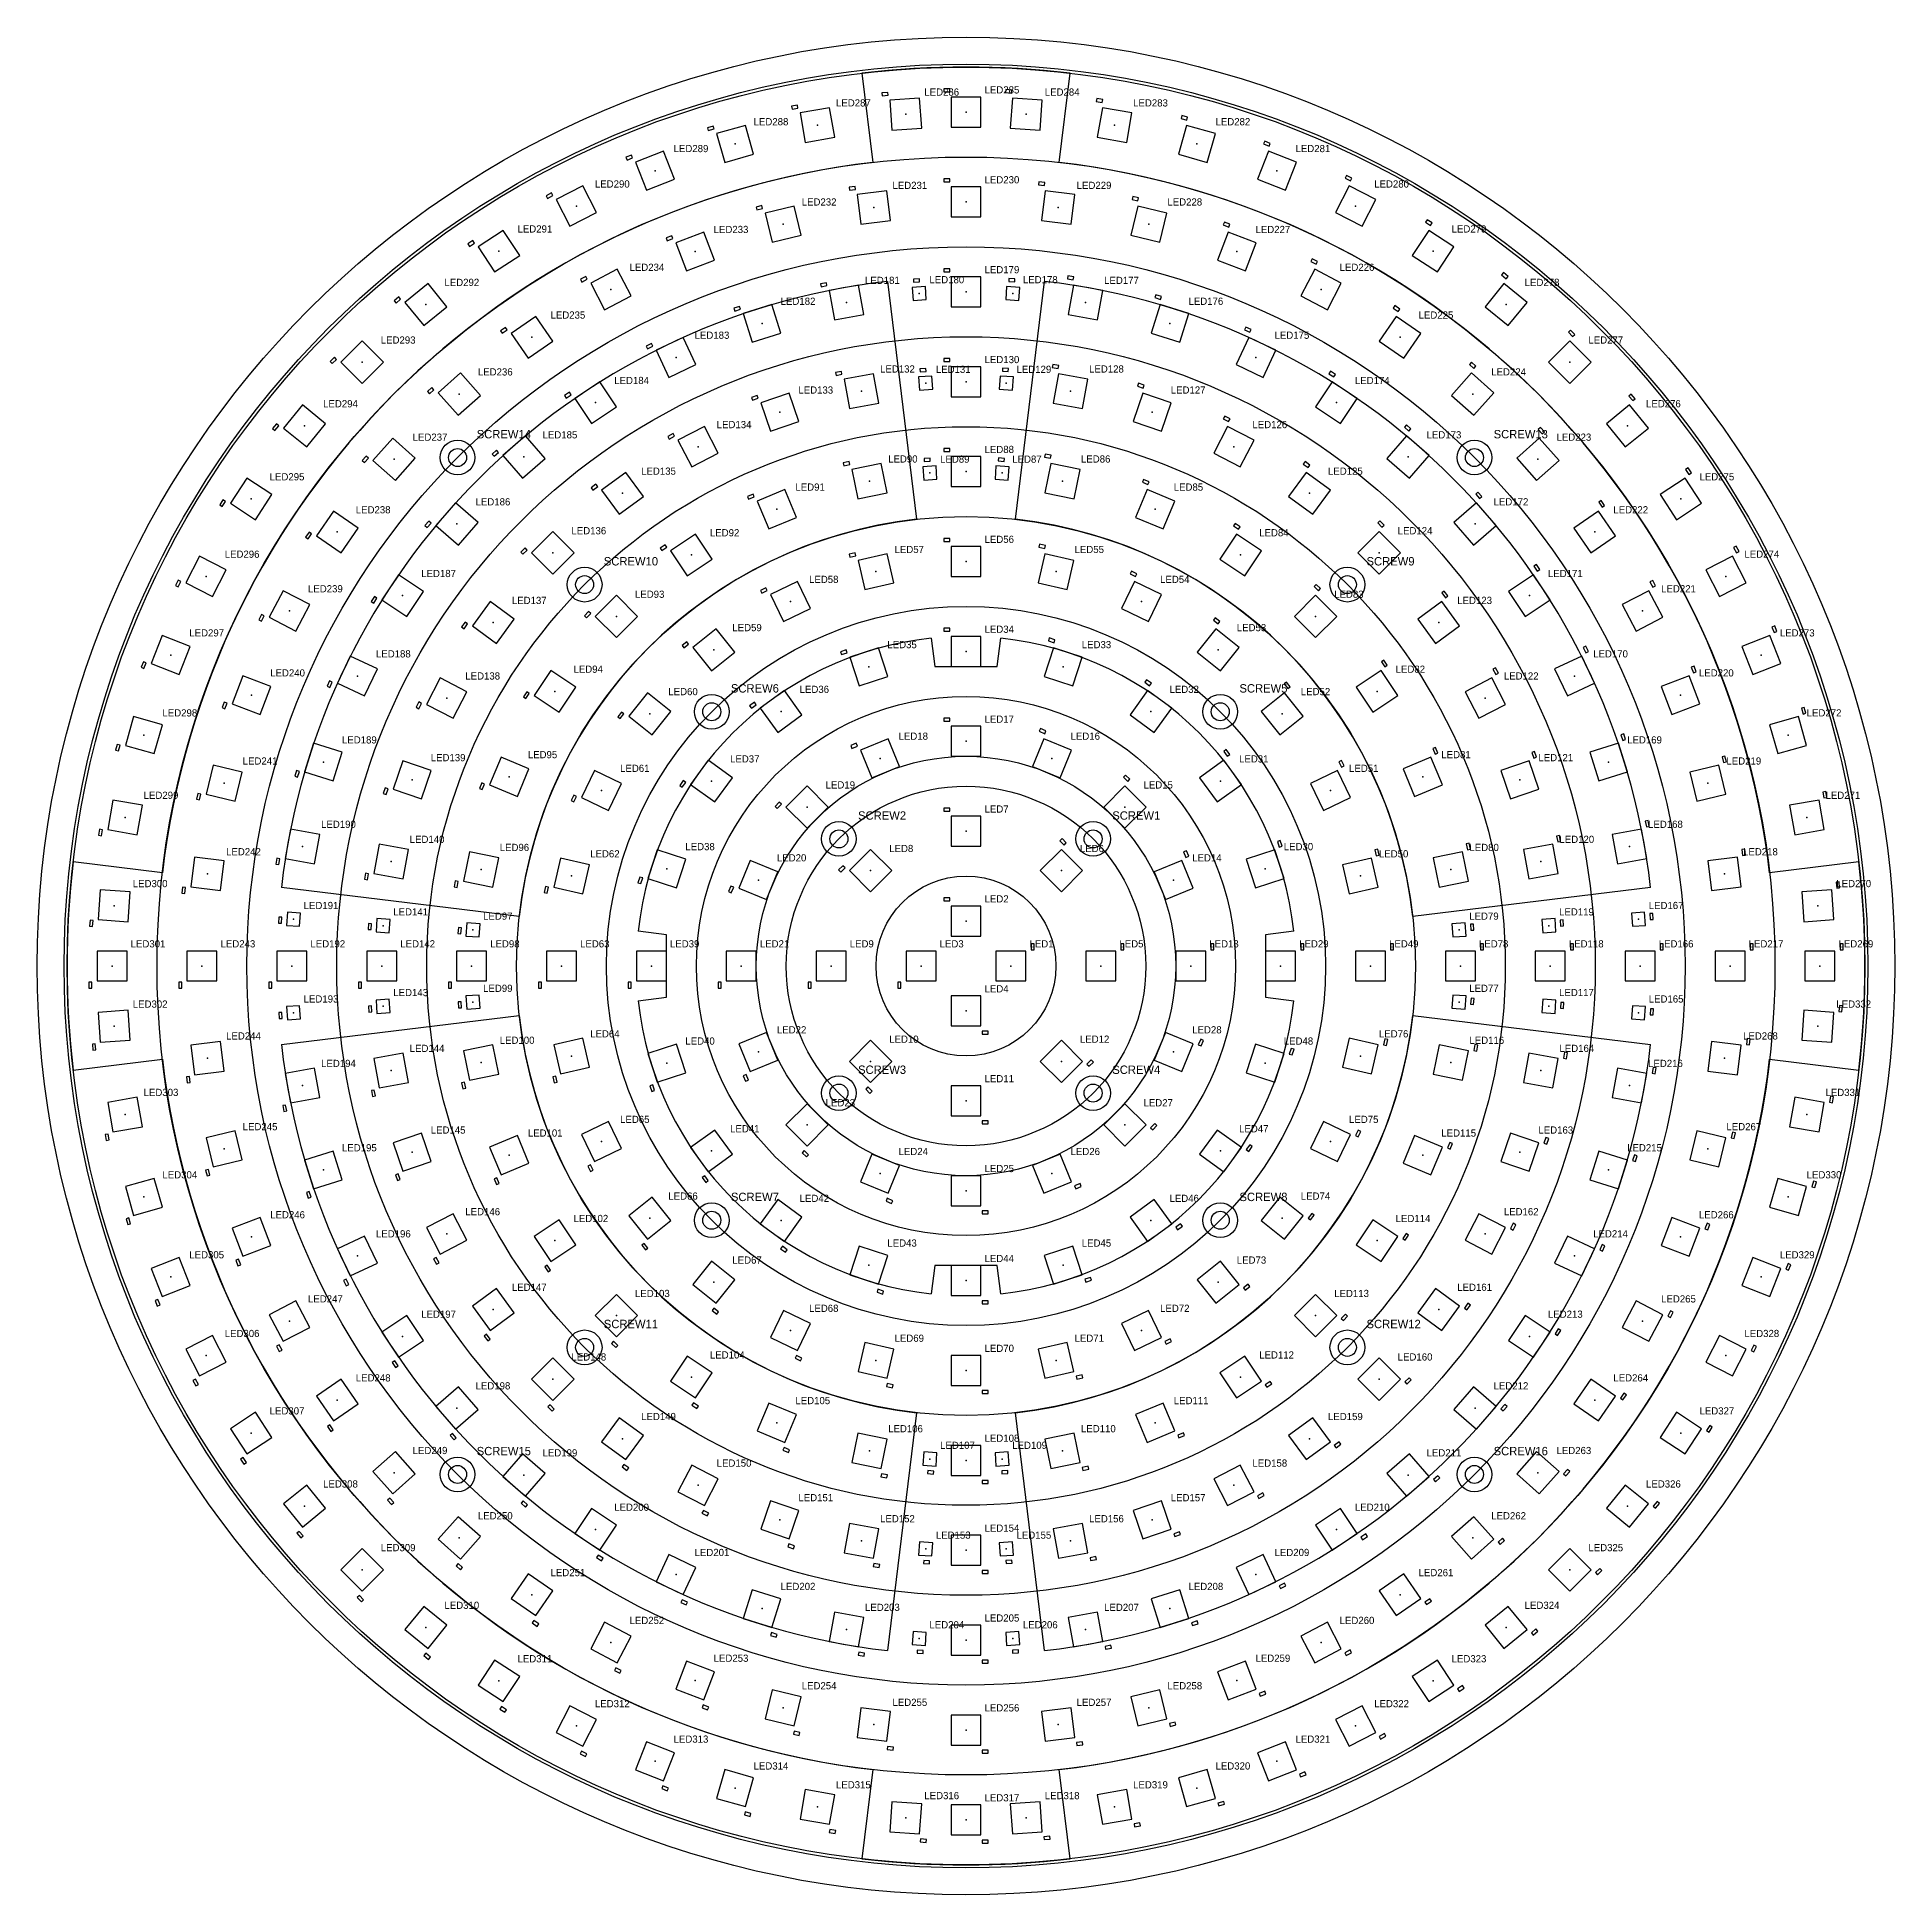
# Model space of a CAD drawing. Header units: millimetres. Extents: x -155 to 155, y -155 to 155.
import ezdxf

# ---------------------------------------------------------------- set-up
doc = ezdxf.new("R2010")
doc.units = ezdxf.units.MM
for name, color, linetype in [('CAP_0402_BODY', 3, 'CONTINUOUS'), ('LABELS', 7, 'CONTINUOUS'), ('LED_2020_BODY', 30, 'CONTINUOUS'), ('LED_5050_BODY', 5, 'CONTINUOUS'), ('LED_CENTRES', 8, 'CONTINUOUS'), ('MOUNT_DRILL', 2, 'CONTINUOUS'), ('MOUNT_PAD_OD', 2, 'CONTINUOUS'), ('PCB_OUTLINE', 7, 'CONTINUOUS'), ('RING_BOUNDARIES', 8, 'CONTINUOUS'), ('SENSOR_REF', 9, 'CONTINUOUS'), ('TARGET_PATTERN', 1, 'CONTINUOUS')]:
    doc.layers.add(name, color=color, linetype=linetype)

msp = doc.modelspace()

# ---------------------------------------------------------------- texts
at = {"layer": 'LABELS'}
for s, height, p in [('LED286', 1.2, (-6.95, 145.24)), ('LED285', 1.2, (3.1, 145.6)), ('LED284', 1.2, (13.15, 145.24)), ('LED287', 1.2, (-21.69, 143.43)), ('LED283', 1.2, (27.89, 143.43)), ('LED288', 1.2, (-35.44, 140.29)), ('LED282', 1.2, (41.64, 140.29)), ('LED289', 1.2, (-48.79, 135.81)), ('LED281', 1.2, (54.99, 135.81)), ('LED290', 1.2, (-61.92, 129.9)), ('LED231', 1.2, (-12.27, 129.67)), ('LED230', 1.2, (3.1, 130.6)), ('LED229', 1.2, (18.47, 129.67)), ('LED280', 1.2, (68.12, 129.9)), ('LED232', 1.2, (-27.41, 126.9)), ('LED228', 1.2, (33.61, 126.9)), ('LED291', 1.2, (-74.84, 122.4)), ('LED233', 1.2, (-42.11, 122.31)), ('LED227', 1.2, (48.31, 122.31)), ('LED279', 1.2, (81.04, 122.4)), ('LED234', 1.2, (-56.15, 116)), ('LED181', 1.2, (-16.85, 113.82)), ('LED180', 1.2, (-6.1, 113.93)), ('LED179', 1.2, (3.1, 115.6)), ('LED178', 1.2, (9.5, 113.93)), ('LED177', 1.2, (23.05, 113.82)), ('LED226', 1.2, (62.35, 116)), ('LED292', 1.2, (-87.03, 113.48)), ('LED278', 1.2, (93.23, 113.48)), ('LED235', 1.2, (-69.33, 108.03)), ('LED182', 1.2, (-30.93, 110.33)), ('LED176', 1.2, (37.13, 110.33)), ('LED225', 1.2, (75.53, 108.03)), ('LED183', 1.2, (-45.29, 104.66)), ('LED175', 1.2, (51.49, 104.66)), ('LED293', 1.2, (-97.66, 103.86)), ('LED277', 1.2, (103.86, 103.86)), ('LED236', 1.2, (-81.45, 98.54)), ('LED132', 1.2, (-14.34, 99.03)), ('LED131', 1.2, (-5.03, 98.97)), ('LED130', 1.2, (3.1, 100.6)), ('LED129', 1.2, (8.43, 98.97)), ('LED128', 1.2, (20.54, 99.03)), ('LED224', 1.2, (87.65, 98.54)), ('LED184', 1.2, (-58.7, 97.11)), ('LED133', 1.2, (-27.97, 95.52)), ('LED127', 1.2, (34.17, 95.52)), ('LED174', 1.2, (64.9, 97.11)), ('LED294', 1.2, (-107.28, 93.23)), ('LED276', 1.2, (113.48, 93.23)), ('LED134', 1.2, (-41.6, 89.75)), ('LED126', 1.2, (47.8, 89.75)), ('LED237', 1.2, (-92.34, 87.65)), ('SCREW14', 1.4, (-81.65, 88.05)), ('LED185', 1.2, (-70.66, 88.04)), ('LED88', 1.2, (3.1, 85.6)), ('LED173', 1.2, (76.86, 88.04)), ('SCREW13', 1.4, (88.05, 88.05)), ('LED223', 1.2, (98.54, 87.65)), ('LED90', 1.2, (-12.99, 84.01)), ('LED89', 1.2, (-4.32, 83.98)), ('LED87', 1.2, (7.72, 83.98)), ('LED86', 1.2, (19.19, 84.01)), ('LED295', 1.2, (-116.2, 81.04)), ('LED135', 1.2, (-54.21, 81.98)), ('LED125', 1.2, (60.41, 81.98)), ('LED275', 1.2, (122.4, 81.04)), ('LED186', 1.2, (-81.84, 76.86)), ('LED91', 1.2, (-28.47, 79.32)), ('LED85', 1.2, (34.67, 79.32)), ('LED172', 1.2, (88.04, 76.86)), ('LED238', 1.2, (-101.83, 75.53)), ('LED222', 1.2, (108.03, 75.53)), ('LED136', 1.2, (-65.84, 72.04)), ('LED92', 1.2, (-42.73, 71.7)), ('LED56', 1.2, (3.1, 70.6)), ('LED84', 1.2, (48.93, 71.7)), ('LED124', 1.2, (72.04, 72.04)), ('LED296', 1.2, (-123.7, 68.12)), ('SCREW10', 1.4, (-60.44, 66.84)), ('LED57', 1.2, (-11.92, 68.91)), ('LED55', 1.2, (18.12, 68.91)), ('SCREW9', 1.4, (66.84, 66.84)), ('LED274', 1.2, (129.9, 68.12)), ('LED187', 1.2, (-90.91, 64.9)), ('LED58', 1.2, (-26.19, 63.92)), ('LED54', 1.2, (32.39, 63.92)), ('LED171', 1.2, (97.11, 64.9)), ('LED239', 1.2, (-109.8, 62.35)), ('LED93', 1.2, (-55.24, 61.44)), ('LED83', 1.2, (61.44, 61.44)), ('LED221', 1.2, (116, 62.35)), ('LED137', 1.2, (-75.78, 60.41)), ('LED123', 1.2, (81.98, 60.41)), ('LED297', 1.2, (-129.61, 54.99)), ('LED59', 1.2, (-38.99, 55.87)), ('LED34', 1.2, (3.1, 55.6)), ('LED53', 1.2, (45.19, 55.87)), ('LED273', 1.2, (135.81, 54.99)), ('LED188', 1.2, (-98.46, 51.49)), ('LED35', 1.2, (-13.12, 53.03)), ('LED33', 1.2, (19.32, 53.03)), ('LED170', 1.2, (104.66, 51.49)), ('LED94', 1.2, (-65.5, 48.93)), ('LED82', 1.2, (71.7, 48.93)), ('LED240', 1.2, (-116.11, 48.31)), ('LED138', 1.2, (-83.55, 47.8)), ('SCREW6', 1.4, (-39.23, 45.63)), ('LED36', 1.2, (-27.76, 45.57)), ('LED32', 1.2, (33.96, 45.57)), ('SCREW5', 1.4, (45.63, 45.63)), ('LED122', 1.2, (89.75, 47.8)), ('LED220', 1.2, (122.31, 48.31)), ('LED60', 1.2, (-49.67, 45.19)), ('LED52', 1.2, (55.87, 45.19)), ('LED298', 1.2, (-134.09, 41.64)), ('LED17', 1.2, (3.1, 40.6)), ('LED272', 1.2, (140.29, 41.64)), ('LED189', 1.2, (-104.13, 37.13)), ('LED18', 1.2, (-11.25, 37.75)), ('LED16', 1.2, (17.45, 37.75)), ('LED169', 1.2, (110.33, 37.13)), ('LED241', 1.2, (-120.7, 33.61)), ('LED139', 1.2, (-89.32, 34.17)), ('LED95', 1.2, (-73.12, 34.67)), ('LED37', 1.2, (-39.37, 33.96)), ('LED31', 1.2, (45.57, 33.96)), ('LED81', 1.2, (79.32, 34.67)), ('LED121', 1.2, (95.52, 34.17)), ('LED219', 1.2, (126.9, 33.61)), ('LED61', 1.2, (-57.72, 32.39)), ('LED51', 1.2, (63.92, 32.39)), ('LED299', 1.2, (-137.23, 27.89)), ('LED19', 1.2, (-23.42, 29.62)), ('LED15', 1.2, (29.62, 29.62)), ('LED271', 1.2, (143.43, 27.89)), ('SCREW2', 1.4, (-18.01, 24.41)), ('LED7', 1.2, (3.1, 25.6)), ('SCREW1', 1.4, (24.41, 24.41)), ('LED190', 1.2, (-107.62, 23.05)), ('LED140', 1.2, (-92.83, 20.54)), ('LED120', 1.2, (99.03, 20.54)), ('LED168', 1.2, (113.82, 23.05)), ('LED242', 1.2, (-123.47, 18.47)), ('LED96', 1.2, (-77.81, 19.19)), ('LED62', 1.2, (-62.71, 18.12)), ('LED38', 1.2, (-46.83, 19.32)), ('LED20', 1.2, (-31.55, 17.45)), ('LED8', 1.2, (-12.81, 19.01)), ('LED6', 1.2, (19.01, 19.01)), ('LED14', 1.2, (37.75, 17.45)), ('LED30', 1.2, (53.03, 19.32)), ('LED50', 1.2, (68.91, 18.12)), ('LED80', 1.2, (84.01, 19.19)), ('LED218', 1.2, (129.67, 18.47)), ('LED300', 1.2, (-139.04, 13.15)), ('LED270', 1.2, (145.24, 13.15)), ('LED191', 1.2, (-110.53, 9.5)), ('LED141', 1.2, (-95.57, 8.43)), ('LED2', 1.2, (3.1, 10.6)), ('LED119', 1.2, (98.97, 8.43)), ('LED167', 1.2, (113.93, 9.5)), ('LED97', 1.2, (-80.58, 7.72)), ('LED79', 1.2, (83.98, 7.72)), ('LED301', 1.2, (-139.4, 3.1)), ('LED243', 1.2, (-124.4, 3.1)), ('LED192', 1.2, (-109.4, 3.1)), ('LED142', 1.2, (-94.4, 3.1)), ('LED98', 1.2, (-79.4, 3.1)), ('LED63', 1.2, (-64.4, 3.1)), ('LED39', 1.2, (-49.4, 3.1)), ('LED21', 1.2, (-34.4, 3.1)), ('LED9', 1.2, (-19.4, 3.1)), ('LED3', 1.2, (-4.4, 3.1)), ('LED1', 1.2, (10.6, 3.1)), ('LED5', 1.2, (25.6, 3.1)), ('LED13', 1.2, (40.6, 3.1)), ('LED29', 1.2, (55.6, 3.1)), ('LED49', 1.2, (70.6, 3.1)), ('LED78', 1.2, (85.6, 3.1)), ('LED118', 1.2, (100.6, 3.1)), ('LED166', 1.2, (115.6, 3.1)), ('LED217', 1.2, (130.6, 3.1)), ('LED269', 1.2, (145.6, 3.1)), ('LED302', 1.2, (-139.04, -6.95)), ('LED193', 1.2, (-110.53, -6.1)), ('LED143', 1.2, (-95.57, -5.03)), ('LED99', 1.2, (-80.58, -4.32)), ('LED4', 1.2, (3.1, -4.4)), ('LED77', 1.2, (83.98, -4.32)), ('LED117', 1.2, (98.97, -5.03)), ('LED165', 1.2, (113.93, -6.1)), ('LED332', 1.2, (145.24, -6.95)), ('LED244', 1.2, (-123.47, -12.27)), ('LED100', 1.2, (-77.81, -12.99)), ('LED64', 1.2, (-62.71, -11.92)), ('LED40', 1.2, (-46.83, -13.12)), ('LED22', 1.2, (-31.55, -11.25)), ('LED10', 1.2, (-12.81, -12.81)), ('LED12', 1.2, (19.01, -12.81)), ('LED28', 1.2, (37.75, -11.25)), ('LED48', 1.2, (53.03, -13.12)), ('LED76', 1.2, (68.91, -11.92)), ('LED116', 1.2, (84.01, -12.99)), ('LED268', 1.2, (129.67, -12.27)), ('LED144', 1.2, (-92.83, -14.34)), ('LED164', 1.2, (99.03, -14.34)), ('LED194', 1.2, (-107.62, -16.85)), ('SCREW3', 1.4, (-18.01, -18.01)), ('LED11', 1.2, (3.1, -19.4)), ('SCREW4', 1.4, (24.41, -18.01)), ('LED216', 1.2, (113.82, -16.85)), ('LED303', 1.2, (-137.23, -21.69)), ('LED331', 1.2, (143.43, -21.69)), ('LED23', 1.2, (-23.42, -23.42)), ('LED27', 1.2, (29.62, -23.42)), ('LED245', 1.2, (-120.7, -27.41)), ('LED145', 1.2, (-89.32, -27.97)), ('LED101', 1.2, (-73.12, -28.47)), ('LED65', 1.2, (-57.72, -26.19)), ('LED41', 1.2, (-39.37, -27.76)), ('LED47', 1.2, (45.57, -27.76)), ('LED75', 1.2, (63.92, -26.19)), ('LED115', 1.2, (79.32, -28.47)), ('LED163', 1.2, (95.52, -27.97)), ('LED267', 1.2, (126.9, -27.41)), ('LED195', 1.2, (-104.13, -30.93)), ('LED24', 1.2, (-11.25, -31.55)), ('LED26', 1.2, (17.45, -31.55)), ('LED215', 1.2, (110.33, -30.93)), ('LED25', 1.2, (3.1, -34.4)), ('LED304', 1.2, (-134.09, -35.44)), ('LED330', 1.2, (140.29, -35.44)), ('LED66', 1.2, (-49.67, -38.99)), ('SCREW7', 1.4, (-39.23, -39.23)), ('LED42', 1.2, (-27.76, -39.37)), ('LED46', 1.2, (33.96, -39.37)), ('SCREW8', 1.4, (45.63, -39.23)), ('LED74', 1.2, (55.87, -38.99)), ('LED246', 1.2, (-116.11, -42.11)), ('LED146', 1.2, (-83.55, -41.6)), ('LED102', 1.2, (-65.5, -42.73)), ('LED114', 1.2, (71.7, -42.73)), ('LED162', 1.2, (89.75, -41.6)), ('LED266', 1.2, (122.31, -42.11)), ('LED196', 1.2, (-98.46, -45.29)), ('LED43', 1.2, (-13.12, -46.83)), ('LED45', 1.2, (19.32, -46.83)), ('LED214', 1.2, (104.66, -45.29)), ('LED305', 1.2, (-129.61, -48.79)), ('LED67', 1.2, (-38.99, -49.67)), ('LED44', 1.2, (3.1, -49.4)), ('LED73', 1.2, (45.19, -49.67)), ('LED329', 1.2, (135.81, -48.79)), ('LED247', 1.2, (-109.8, -56.15)), ('LED147', 1.2, (-75.78, -54.21)), ('LED103', 1.2, (-55.24, -55.24)), ('LED113', 1.2, (61.44, -55.24)), ('LED161', 1.2, (81.98, -54.21)), ('LED265', 1.2, (116, -56.15)), ('LED197', 1.2, (-90.91, -58.7)), ('LED68', 1.2, (-26.19, -57.72)), ('LED72', 1.2, (32.39, -57.72)), ('LED213', 1.2, (97.11, -58.7)), ('LED306', 1.2, (-123.7, -61.92)), ('SCREW11', 1.4, (-60.44, -60.44)), ('LED69', 1.2, (-11.92, -62.71)), ('LED71', 1.2, (18.12, -62.71)), ('SCREW12', 1.4, (66.84, -60.44)), ('LED328', 1.2, (129.9, -61.92)), ('LED148', 1.2, (-65.84, -65.84)), ('LED104', 1.2, (-42.73, -65.5)), ('LED70', 1.2, (3.1, -64.4)), ('LED112', 1.2, (48.93, -65.5)), ('LED160', 1.2, (72.04, -65.84)), ('LED248', 1.2, (-101.83, -69.33)), ('LED264', 1.2, (108.03, -69.33)), ('LED198', 1.2, (-81.84, -70.66)), ('LED212', 1.2, (88.04, -70.66)), ('LED307', 1.2, (-116.2, -74.84)), ('LED105', 1.2, (-28.47, -73.12)), ('LED111', 1.2, (34.67, -73.12)), ('LED327', 1.2, (122.4, -74.84)), ('LED149', 1.2, (-54.21, -75.78)), ('LED106', 1.2, (-12.99, -77.81)), ('LED110', 1.2, (19.19, -77.81)), ('LED159', 1.2, (60.41, -75.78)), ('LED249', 1.2, (-92.34, -81.45)), ('SCREW15', 1.4, (-81.65, -81.65)), ('LED107', 1.2, (-4.32, -80.58)), ('LED108', 1.2, (3.1, -79.4)), ('LED109', 1.2, (7.72, -80.58)), ('SCREW16', 1.4, (88.05, -81.65)), ('LED263', 1.2, (98.54, -81.45)), ('LED199', 1.2, (-70.66, -81.84)), ('LED150', 1.2, (-41.6, -83.55)), ('LED158', 1.2, (47.8, -83.55)), ('LED211', 1.2, (76.86, -81.84)), ('LED308', 1.2, (-107.28, -87.03)), ('LED326', 1.2, (113.48, -87.03)), ('LED200', 1.2, (-58.7, -90.91)), ('LED151', 1.2, (-27.97, -89.32)), ('LED157', 1.2, (34.17, -89.32)), ('LED210', 1.2, (64.9, -90.91)), ('LED250', 1.2, (-81.45, -92.34)), ('LED152', 1.2, (-14.34, -92.83)), ('LED156', 1.2, (20.54, -92.83)), ('LED262', 1.2, (87.65, -92.34)), ('LED153', 1.2, (-5.03, -95.57)), ('LED154', 1.2, (3.1, -94.4)), ('LED155', 1.2, (8.43, -95.57)), ('LED309', 1.2, (-97.66, -97.66)), ('LED201', 1.2, (-45.29, -98.46)), ('LED209', 1.2, (51.49, -98.46)), ('LED325', 1.2, (103.86, -97.66)), ('LED251', 1.2, (-69.33, -101.83)), ('LED261', 1.2, (75.53, -101.83)), ('LED202', 1.2, (-30.93, -104.13)), ('LED208', 1.2, (37.13, -104.13)), ('LED310', 1.2, (-87.03, -107.28)), ('LED203', 1.2, (-16.85, -107.62)), ('LED205', 1.2, (3.1, -109.4)), ('LED207', 1.2, (23.05, -107.62)), ('LED324', 1.2, (93.23, -107.28)), ('LED252', 1.2, (-56.15, -109.8)), ('LED204', 1.2, (-6.1, -110.53)), ('LED206', 1.2, (9.5, -110.53)), ('LED260', 1.2, (62.35, -109.8)), ('LED311', 1.2, (-74.84, -116.2)), ('LED253', 1.2, (-42.11, -116.11)), ('LED259', 1.2, (48.31, -116.11)), ('LED323', 1.2, (81.04, -116.2)), ('LED254', 1.2, (-27.41, -120.7)), ('LED258', 1.2, (33.61, -120.7)), ('LED312', 1.2, (-61.92, -123.7)), ('LED255', 1.2, (-12.27, -123.47)), ('LED256', 1.2, (3.1, -124.4)), ('LED257', 1.2, (18.47, -123.47)), ('LED322', 1.2, (68.12, -123.7)), ('LED313', 1.2, (-48.79, -129.61)), ('LED321', 1.2, (54.99, -129.61)), ('LED314', 1.2, (-35.44, -134.09)), ('LED320', 1.2, (41.64, -134.09)), ('LED315', 1.2, (-21.69, -137.23)), ('LED319', 1.2, (27.89, -137.23)), ('LED316', 1.2, (-6.95, -139.04)), ('LED317', 1.2, (3.1, -139.4)), ('LED318', 1.2, (13.15, -139.04))]:
    msp.add_text(s, height=height, dxfattribs=at).set_placement(p)

# ---------------------------------------------------------------- linework, layer by layer
at = {"layer": 'CAP_0402_BODY'}
for p, q in [((-13.02, 145.79), (-14.02, 145.72)), ((-14.02, 145.72), (-13.98, 145.23)), ((-12.98, 145.3), (-13.02, 145.79)), ((-2.7, 146.35), (-3.7, 146.35)), ((-3.7, 146.35), (-3.7, 145.85)), ((-3.7, 145.85), (-2.7, 145.85)), ((-2.7, 145.85), (-2.7, 146.35)), ((6.63, 146.25), (6.6, 145.75)), ((6.6, 145.75), (7.6, 145.68)), ((7.63, 146.18), (6.63, 146.25)), ((7.6, 145.68), (7.63, 146.18)), ((-28.12, 143.65), (-29.11, 143.47)), ((-29.11, 143.47), (-29.02, 142.98)), ((-29.02, 142.98), (-28.04, 143.16)), ((-28.04, 143.16), (-28.12, 143.65)), ((-13.98, 145.23), (-12.98, 145.3)), ((21.82, 144.76), (21.73, 144.27)), ((21.73, 144.27), (22.72, 144.1)), ((22.81, 144.59), (21.82, 144.76)), ((22.72, 144.1), (22.81, 144.59)), ((-42.18, 140.17), (-43.14, 139.89)), ((-43.14, 139.89), (-43.01, 139.41)), ((-43.01, 139.41), (-42.05, 139.68)), ((-42.05, 139.68), (-42.18, 140.17)), ((36.02, 141.9), (35.88, 141.41)), ((35.88, 141.41), (36.85, 141.14)), ((36.98, 141.63), (36.02, 141.9)), ((36.85, 141.14), (36.98, 141.63)), ((49.85, 137.65), (49.67, 137.18)), ((49.67, 137.18), (50.6, 136.82)), ((50.78, 137.28), (49.85, 137.65)), ((50.6, 136.82), (50.78, 137.28)), ((-55.81, 135.32), (-56.74, 134.95)), ((-56.74, 134.95), (-56.56, 134.49)), ((-56.56, 134.49), (-55.63, 134.85)), ((-55.63, 134.85), (-55.81, 135.32)), ((-2.7, 131.35), (-3.7, 131.35)), ((-3.7, 131.35), (-3.7, 130.85)), ((-3.7, 130.85), (-2.7, 130.85)), ((-2.7, 130.85), (-2.7, 131.35)), ((12.16, 130.84), (12.1, 130.34)), ((12.1, 130.34), (13.09, 130.22)), ((13.15, 130.72), (12.16, 130.84)), ((13.09, 130.22), (13.15, 130.72)), ((63.49, 131.92), (63.26, 131.47)), ((63.26, 131.47), (64.15, 131.01)), ((64.37, 131.46), (63.49, 131.92)), ((64.15, 131.01), (64.37, 131.46)), ((-69.18, 129), (-70.07, 128.54)), ((-70.07, 128.54), (-69.84, 128.09)), ((-69.84, 128.09), (-68.95, 128.55)), ((-68.95, 128.55), (-69.18, 129)), ((-18.51, 130.07), (-19.51, 129.95)), ((-19.51, 129.95), (-19.45, 129.45)), ((-19.45, 129.45), (-18.45, 129.57)), ((-18.45, 129.57), (-18.51, 130.07)), ((27.84, 128.42), (27.72, 127.93)), ((27.72, 127.93), (28.69, 127.69)), ((28.81, 128.18), (27.84, 128.42)), ((28.69, 127.69), (28.81, 128.18)), ((-34.06, 126.89), (-35.03, 126.65)), ((-35.03, 126.65), (-34.91, 126.16)), ((-34.91, 126.16), (-33.94, 126.4)), ((-33.94, 126.4), (-34.06, 126.89)), ((43.12, 124.13), (42.94, 123.66)), ((44.05, 123.77), (43.12, 124.13)), ((76.95, 124.54), (76.68, 124.12)), ((76.68, 124.12), (77.51, 123.58)), ((77.79, 124), (76.95, 124.54)), ((-82.31, 121.04), (-83.14, 120.5)), ((-82.03, 120.62), (-82.31, 121.04)), ((-49.1, 121.86), (-50.04, 121.5)), ((-50.04, 121.5), (-49.86, 121.03)), ((-49.86, 121.03), (-48.92, 121.39)), ((-48.92, 121.39), (-49.1, 121.86)), ((42.94, 123.66), (43.88, 123.3)), ((43.88, 123.3), (44.05, 123.77)), ((77.51, 123.58), (77.79, 124)), ((-83.14, 120.5), (-82.87, 120.08)), ((-82.87, 120.08), (-82.03, 120.62)), ((57.77, 118.02), (57.53, 117.58)), ((58.65, 117.56), (57.77, 118.02)), ((-63.43, 115.05), (-64.32, 114.59)), ((-63.2, 114.61), (-63.43, 115.05)), ((-2.7, 116.35), (-3.7, 116.35)), ((-3.7, 116.35), (-3.7, 115.85)), ((-3.7, 115.85), (-2.7, 115.85)), ((-2.7, 115.85), (-2.7, 116.35)), ((7.17, 114.73), (7.14, 114.23)), ((8.17, 114.66), (7.17, 114.73)), ((17, 115.16), (16.91, 114.67)), ((17.98, 114.98), (17, 115.16)), ((17.89, 114.49), (17.98, 114.98)), ((57.53, 117.58), (58.42, 117.12)), ((58.42, 117.12), (58.65, 117.56)), ((89.7, 115.7), (89.38, 115.31)), ((89.38, 115.31), (90.16, 114.68)), ((90.47, 115.07), (89.7, 115.7)), ((90.16, 114.68), (90.47, 115.07)), ((-94.65, 111.65), (-95.43, 111.02)), ((-94.34, 111.26), (-94.65, 111.65)), ((-64.32, 114.59), (-64.09, 114.14)), ((-64.09, 114.14), (-63.2, 114.61)), ((-23.29, 114.03), (-24.28, 113.85)), ((-24.28, 113.85), (-24.19, 113.36)), ((-24.19, 113.36), (-23.21, 113.53)), ((-23.21, 113.53), (-23.29, 114.03)), ((-7.77, 114.69), (-8.77, 114.62)), ((-8.77, 114.62), (-8.74, 114.12)), ((-8.74, 114.12), (-7.74, 114.19)), ((-7.74, 114.19), (-7.77, 114.69)), ((7.14, 114.23), (8.14, 114.16)), ((8.14, 114.16), (8.17, 114.66)), ((16.91, 114.67), (17.89, 114.49)), ((31.67, 112.02), (31.52, 111.54)), ((32.62, 111.72), (31.67, 112.02)), ((32.47, 111.24), (32.62, 111.72)), ((-95.43, 111.02), (-95.11, 110.63)), ((-95.11, 110.63), (-94.34, 111.26)), ((-37.77, 110.08), (-38.72, 109.78)), ((-38.72, 109.78), (-38.57, 109.3)), ((-38.57, 109.3), (-37.62, 109.61)), ((-37.62, 109.61), (-37.77, 110.08)), ((31.52, 111.54), (32.47, 111.24)), ((71.57, 110.2), (71.29, 109.79)), ((71.29, 109.79), (72.11, 109.22)), ((72.39, 109.63), (71.57, 110.2)), ((72.11, 109.22), (72.39, 109.63)), ((-76.84, 106.57), (-77.66, 106)), ((-77.66, 106), (-77.38, 105.59)), ((-77.38, 105.59), (-76.55, 106.15)), ((-76.55, 106.15), (-76.84, 106.57)), ((46.71, 106.63), (46.49, 106.18)), ((46.49, 106.18), (47.39, 105.75)), ((47.61, 106.2), (46.71, 106.63)), ((47.39, 105.75), (47.61, 106.2)), ((100.87, 106.1), (100.52, 105.75)), ((100.52, 105.75), (101.22, 105.04)), ((101.58, 105.39), (100.87, 106.1)), ((-52.48, 103.88), (-53.39, 103.45)), ((-53.39, 103.45), (-53.17, 102.99)), ((-53.17, 102.99), (-52.27, 103.42)), ((-52.27, 103.42), (-52.48, 103.88)), ((101.22, 105.04), (101.58, 105.39)), ((-105.39, 101.58), (-106.1, 100.87)), ((-106.1, 100.87), (-105.75, 100.52)), ((-105.75, 100.52), (-105.04, 101.22)), ((-105.04, 101.22), (-105.39, 101.58)), ((-20.79, 99.23), (-21.77, 99.05)), ((-20.7, 98.74), (-20.79, 99.23)), ((-6.7, 99.73), (-7.7, 99.66)), ((-7.7, 99.66), (-7.66, 99.16)), ((-7.66, 99.16), (-6.66, 99.23)), ((-6.66, 99.23), (-6.7, 99.73)), ((-2.7, 101.35), (-3.7, 101.35)), ((-3.7, 101.35), (-3.7, 100.85)), ((-3.7, 100.85), (-2.7, 100.85)), ((-2.7, 100.85), (-2.7, 101.35)), ((6.1, 99.77), (6.07, 99.27)), ((6.07, 99.27), (7.06, 99.2)), ((7.1, 99.7), (6.1, 99.77)), ((7.06, 99.2), (7.1, 99.7)), ((14.49, 100.38), (14.4, 99.89)), ((14.4, 99.89), (15.39, 99.71)), ((15.47, 100.2), (14.49, 100.38)), ((15.39, 99.71), (15.47, 100.2)), ((60.82, 99.26), (60.54, 98.84)), ((61.66, 98.71), (60.82, 99.26)), ((84.33, 100.77), (84, 100.4)), ((84, 100.4), (84.75, 99.73)), ((85.08, 100.11), (84.33, 100.77)), ((84.75, 99.73), (85.08, 100.11)), ((-89.12, 96.53), (-89.87, 95.86)), ((-89.54, 95.49), (-88.79, 96.15)), ((-88.79, 96.15), (-89.12, 96.53)), ((-21.77, 99.05), (-21.68, 98.56)), ((-21.68, 98.56), (-20.7, 98.74)), ((28.79, 97.25), (28.63, 96.77)), ((28.63, 96.77), (29.58, 96.45)), ((29.74, 96.93), (28.79, 97.25)), ((29.58, 96.45), (29.74, 96.93)), ((60.54, 98.84), (61.38, 98.29)), ((61.38, 98.29), (61.66, 98.71)), ((-89.87, 95.86), (-89.54, 95.49)), ((-66.17, 95.74), (-67, 95.19)), ((-67, 95.19), (-66.73, 94.77)), ((-66.73, 94.77), (-65.89, 95.32)), ((-65.89, 95.32), (-66.17, 95.74)), ((-34.86, 95.21), (-35.8, 94.89)), ((-35.8, 94.89), (-35.65, 94.41)), ((-35.65, 94.41), (-34.7, 94.73)), ((-34.7, 94.73), (-34.86, 95.21)), ((111.02, 95.43), (110.63, 95.11)), ((110.63, 95.11), (111.26, 94.34)), ((111.65, 94.65), (111.02, 95.43)), ((111.26, 94.34), (111.65, 94.65)), ((-115.07, 90.47), (-115.7, 89.7)), ((-115.31, 89.38), (-114.68, 90.16)), ((-114.68, 90.16), (-115.07, 90.47)), ((43.17, 91.77), (42.94, 91.33)), ((42.94, 91.33), (43.83, 90.87)), ((44.06, 91.31), (43.17, 91.77)), ((43.83, 90.87), (44.06, 91.31)), ((73.49, 90.28), (73.16, 89.9)), ((74.25, 89.62), (73.49, 90.28)), ((-115.7, 89.7), (-115.31, 89.38)), ((-48.86, 88.84), (-49.75, 88.38)), ((-49.75, 88.38), (-49.52, 87.93)), ((-49.52, 87.93), (-48.63, 88.39)), ((-48.63, 88.39), (-48.86, 88.84)), ((73.16, 89.9), (73.92, 89.24)), ((73.92, 89.24), (74.25, 89.62)), ((95.86, 89.87), (95.49, 89.54)), ((95.49, 89.54), (96.15, 88.79)), ((96.53, 89.12), (95.86, 89.87)), ((96.15, 88.79), (96.53, 89.12)), ((-100.11, 85.08), (-100.77, 84.33)), ((-100.77, 84.33), (-100.4, 84)), ((-100.4, 84), (-99.73, 84.75)), ((-99.73, 84.75), (-100.11, 85.08)), ((-78.32, 86.08), (-79.08, 85.43)), ((-79.08, 85.43), (-78.75, 85.05)), ((-78.75, 85.05), (-78, 85.7)), ((-78, 85.7), (-78.32, 86.08)), ((-19.49, 84.16), (-20.47, 83.97)), ((-20.47, 83.97), (-20.38, 83.48)), ((-19.4, 83.67), (-19.49, 84.16)), ((-6, 84.74), (-6.99, 84.67)), ((-6.99, 84.67), (-6.96, 84.17)), ((-6.96, 84.17), (-5.96, 84.24)), ((-5.96, 84.24), (-6, 84.74)), ((-2.7, 86.35), (-3.7, 86.35)), ((-3.7, 86.35), (-3.7, 85.85)), ((-3.7, 85.85), (-2.7, 85.85)), ((-2.7, 85.85), (-2.7, 86.35)), ((5.4, 84.78), (5.36, 84.28)), ((5.36, 84.28), (6.36, 84.21)), ((6.4, 84.71), (5.4, 84.78)), ((6.36, 84.21), (6.4, 84.71)), ((13.22, 85.41), (13.12, 84.92)), ((13.12, 84.92), (14.1, 84.73)), ((14.2, 85.22), (13.22, 85.41)), ((14.1, 84.73), (14.2, 85.22)), ((56.58, 84.17), (56.28, 83.76)), ((56.28, 83.76), (57.09, 83.18)), ((57.39, 83.58), (56.58, 84.17)), ((-20.38, 83.48), (-19.4, 83.67)), ((29.63, 81.19), (29.44, 80.73)), ((29.44, 80.73), (30.36, 80.35)), ((30.55, 80.81), (29.63, 81.19)), ((30.36, 80.35), (30.55, 80.81)), ((57.09, 83.18), (57.39, 83.58)), ((120.5, 83.14), (120.08, 82.87)), ((120.08, 82.87), (120.62, 82.03)), ((121.04, 82.31), (120.5, 83.14)), ((120.62, 82.03), (121.04, 82.31)), ((-124, 77.79), (-124.54, 76.95)), ((-124.12, 76.68), (-123.58, 77.51)), ((-123.58, 77.51), (-124, 77.79)), ((-61.76, 80.41), (-62.57, 79.82)), ((-62.57, 79.82), (-62.27, 79.41)), ((-62.27, 79.41), (-61.46, 80)), ((-61.46, 80), (-61.76, 80.41)), ((-35.54, 78.74), (-36.46, 78.36)), ((-36.46, 78.36), (-36.27, 77.9)), ((-36.27, 77.9), (-35.35, 78.28)), ((-35.35, 78.28), (-35.54, 78.74)), ((85.43, 79.08), (85.05, 78.75)), ((85.05, 78.75), (85.7, 78)), ((86.08, 78.32), (85.43, 79.08)), ((85.7, 78), (86.08, 78.32)), ((106, 77.66), (105.59, 77.38)), ((106.57, 76.84), (106, 77.66)), ((-124.54, 76.95), (-124.12, 76.68)), ((105.59, 77.38), (106.15, 76.55)), ((106.15, 76.55), (106.57, 76.84)), ((-109.63, 72.39), (-110.2, 71.57)), ((-110.2, 71.57), (-109.79, 71.29)), ((-109.79, 71.29), (-109.22, 72.11)), ((-109.22, 72.11), (-109.63, 72.39)), ((-89.62, 74.25), (-90.28, 73.49)), ((-90.28, 73.49), (-89.9, 73.16)), ((-89.9, 73.16), (-89.24, 73.92)), ((-89.24, 73.92), (-89.62, 74.25)), ((-2.7, 71.35), (-3.7, 71.35)), ((-3.7, 71.35), (-3.7, 70.85)), ((-2.7, 70.85), (-2.7, 71.35)), ((44.9, 73.85), (44.62, 73.44)), ((44.62, 73.44), (45.45, 72.88)), ((45.73, 73.3), (44.9, 73.85)), ((45.45, 72.88), (45.73, 73.3)), ((69.05, 74.28), (68.7, 73.93)), ((68.7, 73.93), (69.4, 73.22)), ((69.76, 73.57), (69.05, 74.28)), ((69.4, 73.22), (69.76, 73.57)), ((-73.57, 69.76), (-74.28, 69.05)), ((-74.28, 69.05), (-73.93, 68.7)), ((-73.93, 68.7), (-73.22, 69.4)), ((-73.22, 69.4), (-73.57, 69.76)), ((-50.22, 70.3), (-51.05, 69.74)), ((-51.05, 69.74), (-50.77, 69.33)), ((-50.77, 69.33), (-49.94, 69.88)), ((-49.94, 69.88), (-50.22, 70.3)), ((-18.51, 68.96), (-19.48, 68.74)), ((-19.48, 68.74), (-19.37, 68.25)), ((-19.37, 68.25), (-18.4, 68.47)), ((-18.4, 68.47), (-18.51, 68.96)), ((-3.7, 70.85), (-2.7, 70.85)), ((12.27, 70.38), (12.16, 69.9)), ((12.16, 69.9), (13.13, 69.67)), ((13.24, 70.16), (12.27, 70.38)), ((13.13, 69.67), (13.24, 70.16)), ((128.54, 70.07), (128.09, 69.84)), ((128.09, 69.84), (128.55, 68.95)), ((129, 69.18), (128.54, 70.07)), ((128.55, 68.95), (129, 69.18)), ((27.62, 65.89), (27.41, 65.44)), ((27.41, 65.44), (28.31, 65.01)), ((28.52, 65.46), (27.62, 65.89)), ((28.31, 65.01), (28.52, 65.46)), ((95.19, 67), (94.77, 66.73)), ((94.77, 66.73), (95.32, 65.89)), ((95.74, 66.17), (95.19, 67)), ((95.32, 65.89), (95.74, 66.17)), ((-131.46, 64.37), (-131.92, 63.49)), ((-131.92, 63.49), (-131.47, 63.26)), ((-131.47, 63.26), (-131.01, 64.15)), ((-131.01, 64.15), (-131.46, 64.37)), ((-33.39, 63.11), (-34.29, 62.68)), ((-34.29, 62.68), (-34.07, 62.23)), ((-34.07, 62.23), (-33.17, 62.66)), ((-33.17, 62.66), (-33.39, 63.11)), ((58.44, 63.67), (58.09, 63.32)), ((58.09, 63.32), (58.8, 62.61)), ((59.15, 62.97), (58.44, 63.67)), ((58.8, 62.61), (59.15, 62.97)), ((79.82, 62.57), (79.41, 62.27)), ((79.41, 62.27), (80, 61.46)), ((80.41, 61.76), (79.82, 62.57)), ((114.59, 64.32), (114.14, 64.09)), ((114.14, 64.09), (114.61, 63.2)), ((115.05, 63.43), (114.59, 64.32)), ((114.61, 63.2), (115.05, 63.43)), ((-98.71, 61.66), (-99.26, 60.82)), ((-99.26, 60.82), (-98.84, 60.54)), ((-98.84, 60.54), (-98.29, 61.38)), ((-98.29, 61.38), (-98.71, 61.66)), ((-62.97, 59.15), (-63.67, 58.44)), ((-62.61, 58.8), (-62.97, 59.15)), ((80, 61.46), (80.41, 61.76)), ((-117.56, 58.65), (-118.02, 57.77)), ((-118.02, 57.77), (-117.58, 57.53)), ((-117.58, 57.53), (-117.12, 58.42)), ((-117.12, 58.42), (-117.56, 58.65)), ((-83.58, 57.39), (-84.17, 56.58)), ((-84.17, 56.58), (-83.76, 56.28)), ((-83.76, 56.28), (-83.18, 57.09)), ((-83.18, 57.09), (-83.58, 57.39)), ((-63.67, 58.44), (-63.32, 58.09)), ((-63.32, 58.09), (-62.61, 58.8)), ((-2.7, 56.35), (-3.7, 56.35)), ((-3.7, 56.35), (-3.7, 55.85)), ((-3.7, 55.85), (-2.7, 55.85)), ((-2.7, 55.85), (-2.7, 56.35)), ((41.59, 58.09), (41.28, 57.7)), ((41.28, 57.7), (42.06, 57.08)), ((42.38, 57.47), (41.59, 58.09)), ((42.06, 57.08), (42.38, 57.47)), ((134.95, 56.74), (134.49, 56.56)), ((134.49, 56.56), (134.85, 55.63)), ((134.85, 55.63), (135.32, 55.81)), ((135.32, 55.81), (134.95, 56.74)), ((-46.6, 54.1), (-47.38, 53.48)), ((-47.38, 53.48), (-47.07, 53.09)), ((-47.07, 53.09), (-46.29, 53.71)), ((-46.29, 53.71), (-46.6, 54.1)), ((-19.98, 52.76), (-20.93, 52.45)), ((-19.83, 52.28), (-19.98, 52.76)), ((13.89, 54.74), (13.74, 54.26)), ((13.74, 54.26), (14.69, 53.95)), ((14.85, 54.43), (13.89, 54.74)), ((14.69, 53.95), (14.85, 54.43)), ((103.45, 53.39), (102.99, 53.17)), ((102.99, 53.17), (103.42, 52.27)), ((103.88, 52.48), (103.45, 53.39)), ((-137.28, 50.78), (-137.65, 49.85)), ((-137.65, 49.85), (-137.18, 49.67)), ((-136.82, 50.6), (-137.28, 50.78)), ((-137.18, 49.67), (-136.82, 50.6)), ((-20.93, 52.45), (-20.78, 51.97)), ((-20.78, 51.97), (-19.83, 52.28)), ((69.74, 51.05), (69.33, 50.77)), ((69.33, 50.77), (69.88, 49.94)), ((70.3, 50.22), (69.74, 51.05)), ((69.88, 49.94), (70.3, 50.22)), ((88.38, 49.75), (87.93, 49.52)), ((88.84, 48.86), (88.38, 49.75)), ((103.42, 52.27), (103.88, 52.48)), ((121.5, 50.04), (121.03, 49.86)), ((121.03, 49.86), (121.39, 48.92)), ((121.86, 49.1), (121.5, 50.04)), ((-106.2, 47.61), (-106.63, 46.71)), ((-106.63, 46.71), (-106.18, 46.49)), ((-105.75, 47.39), (-106.2, 47.61)), ((-106.18, 46.49), (-105.75, 47.39)), ((30.13, 47.76), (29.83, 47.36)), ((29.83, 47.36), (30.64, 46.77)), ((30.94, 47.18), (30.13, 47.76)), ((30.64, 46.77), (30.94, 47.18)), ((53.48, 47.38), (53.09, 47.07)), ((53.09, 47.07), (53.71, 46.29)), ((54.1, 46.6), (53.48, 47.38)), ((53.71, 46.29), (54.1, 46.6)), ((87.93, 49.52), (88.39, 48.63)), ((88.39, 48.63), (88.84, 48.86)), ((121.39, 48.92), (121.86, 49.1)), ((-123.77, 44.05), (-124.13, 43.12)), ((-123.3, 43.88), (-123.77, 44.05)), ((-123.66, 42.94), (-123.3, 43.88)), ((-91.31, 44.06), (-91.77, 43.17)), ((-91.33, 42.94), (-90.87, 43.83)), ((-90.87, 43.83), (-91.31, 44.06)), ((-73.3, 45.73), (-73.85, 44.9)), ((-73.85, 44.9), (-73.44, 44.62)), ((-73.44, 44.62), (-72.88, 45.45)), ((-72.88, 45.45), (-73.3, 45.73)), ((-35.31, 44), (-36.12, 43.41)), ((-36.12, 43.41), (-35.82, 43.01)), ((-35.82, 43.01), (-35.01, 43.6)), ((-35.01, 43.6), (-35.31, 44)), ((-124.13, 43.12), (-123.66, 42.94)), ((-91.77, 43.17), (-91.33, 42.94)), ((-57.47, 42.38), (-58.09, 41.59)), ((-58.09, 41.59), (-57.7, 41.28)), ((-57.7, 41.28), (-57.08, 42.06)), ((-57.08, 42.06), (-57.47, 42.38)), ((-2.7, 41.35), (-3.7, 41.35)), ((-3.7, 41.35), (-3.7, 40.85)), ((-3.7, 40.85), (-2.7, 40.85)), ((-2.7, 40.85), (-2.7, 41.35)), ((139.89, 43.14), (139.41, 43.01)), ((139.41, 43.01), (139.68, 42.05)), ((139.68, 42.05), (140.17, 42.18)), ((140.17, 42.18), (139.89, 43.14)), ((12.41, 39.62), (12.21, 39.16)), ((12.21, 39.16), (13.14, 38.77)), ((13.33, 39.24), (12.41, 39.62)), ((13.14, 38.77), (13.33, 39.24)), ((109.78, 38.72), (109.3, 38.57)), ((109.3, 38.57), (109.61, 37.62)), ((109.61, 37.62), (110.08, 37.77)), ((110.08, 37.77), (109.78, 38.72)), ((-141.63, 36.98), (-141.9, 36.02)), ((-141.9, 36.02), (-141.41, 35.88)), ((-141.14, 36.85), (-141.63, 36.98)), ((-141.41, 35.88), (-141.14, 36.85)), ((-18.32, 37.17), (-19.24, 36.79)), ((-19.24, 36.79), (-19.05, 36.32)), ((-19.05, 36.32), (-18.13, 36.71)), ((-18.13, 36.71), (-18.32, 37.17)), ((43.41, 36.12), (43.01, 35.82)), ((43.01, 35.82), (43.6, 35.01)), ((44, 35.31), (43.41, 36.12)), ((43.6, 35.01), (44, 35.31)), ((62.68, 34.29), (62.23, 34.07)), ((63.11, 33.39), (62.68, 34.29)), ((78.36, 36.46), (77.9, 36.27)), ((77.9, 36.27), (78.28, 35.35)), ((78.28, 35.35), (78.74, 35.54)), ((78.74, 35.54), (78.36, 36.46)), ((94.89, 35.8), (94.41, 35.65)), ((94.41, 35.65), (94.73, 34.7)), ((94.73, 34.7), (95.21, 34.86)), ((95.21, 34.86), (94.89, 35.8)), ((126.65, 35.03), (126.16, 34.91)), ((126.16, 34.91), (126.4, 33.94)), ((126.89, 34.06), (126.65, 35.03)), ((-111.72, 32.62), (-112.02, 31.67)), ((-112.02, 31.67), (-111.54, 31.52)), ((-111.24, 32.47), (-111.72, 32.62)), ((-111.54, 31.52), (-111.24, 32.47)), ((26.62, 31.86), (26.27, 31.5)), ((26.27, 31.5), (26.98, 30.79)), ((27.33, 31.15), (26.62, 31.86)), ((26.98, 30.79), (27.33, 31.15)), ((62.23, 34.07), (62.66, 33.17)), ((62.66, 33.17), (63.11, 33.39)), ((126.4, 33.94), (126.89, 34.06)), ((-128.18, 28.81), (-128.42, 27.84)), ((-127.69, 28.69), (-128.18, 28.81)), ((-127.93, 27.72), (-127.69, 28.69)), ((-96.93, 29.74), (-97.25, 28.79)), ((-97.25, 28.79), (-96.77, 28.63)), ((-96.45, 29.58), (-96.93, 29.74)), ((-96.77, 28.63), (-96.45, 29.58)), ((-80.81, 30.55), (-81.19, 29.63)), ((-81.19, 29.63), (-80.73, 29.44)), ((-80.35, 30.36), (-80.81, 30.55)), ((-80.73, 29.44), (-80.35, 30.36)), ((-65.46, 28.52), (-65.89, 27.62)), ((-65.01, 28.31), (-65.46, 28.52)), ((-65.44, 27.41), (-65.01, 28.31)), ((-47.18, 30.94), (-47.76, 30.13)), ((-47.76, 30.13), (-47.36, 29.83)), ((-47.36, 29.83), (-46.77, 30.64)), ((-46.77, 30.64), (-47.18, 30.94)), ((143.47, 29.11), (142.98, 29.02)), ((142.98, 29.02), (143.16, 28.04)), ((143.16, 28.04), (143.65, 28.12)), ((143.65, 28.12), (143.47, 29.11)), ((-128.42, 27.84), (-127.93, 27.72)), ((-65.89, 27.62), (-65.44, 27.41)), ((-31.15, 27.33), (-31.86, 26.62)), ((-31.86, 26.62), (-31.5, 26.27)), ((-31.5, 26.27), (-30.79, 26.98)), ((-30.79, 26.98), (-31.15, 27.33)), ((-2.7, 26.35), (-3.7, 26.35)), ((-3.7, 26.35), (-3.7, 25.85)), ((-3.7, 25.85), (-2.7, 25.85)), ((-2.7, 25.85), (-2.7, 26.35)), ((-144.59, 22.81), (-144.76, 21.82)), ((-144.76, 21.82), (-144.27, 21.73)), ((-144.1, 22.72), (-144.59, 22.81)), ((-144.27, 21.73), (-144.1, 22.72)), ((99.05, 21.77), (98.56, 21.68)), ((99.23, 20.79), (99.05, 21.77)), ((113.85, 24.28), (113.36, 24.19)), ((113.36, 24.19), (113.53, 23.21)), ((113.53, 23.21), (114.03, 23.29)), ((114.03, 23.29), (113.85, 24.28)), ((16.02, 21.25), (15.66, 20.9)), ((15.66, 20.9), (16.37, 20.19)), ((16.72, 20.54), (16.02, 21.25)), ((16.37, 20.19), (16.72, 20.54)), ((36.79, 19.24), (36.32, 19.05)), ((36.32, 19.05), (36.71, 18.13)), ((37.17, 18.32), (36.79, 19.24)), ((52.45, 20.93), (51.97, 20.78)), ((51.97, 20.78), (52.28, 19.83)), ((52.28, 19.83), (52.76, 19.98)), ((52.76, 19.98), (52.45, 20.93)), ((68.74, 19.48), (68.25, 19.37)), ((68.25, 19.37), (68.47, 18.4)), ((68.96, 18.51), (68.74, 19.48)), ((83.97, 20.47), (83.48, 20.38)), ((83.48, 20.38), (83.67, 19.4)), ((83.67, 19.4), (84.16, 19.49)), ((84.16, 19.49), (83.97, 20.47)), ((98.56, 21.68), (98.74, 20.7)), ((98.74, 20.7), (99.23, 20.79)), ((129.95, 19.51), (129.45, 19.45)), ((129.45, 19.45), (129.57, 18.45)), ((130.07, 18.51), (129.95, 19.51)), ((-114.98, 17.98), (-115.16, 17)), ((-115.16, 17), (-114.67, 16.91)), ((-114.49, 17.89), (-114.98, 17.98)), ((-114.67, 16.91), (-114.49, 17.89)), ((-20.54, 16.72), (-21.25, 16.02)), ((-21.25, 16.02), (-20.9, 15.66)), ((-20.9, 15.66), (-20.19, 16.37)), ((-20.19, 16.37), (-20.54, 16.72)), ((36.71, 18.13), (37.17, 18.32)), ((68.47, 18.4), (68.96, 18.51)), ((129.57, 18.45), (130.07, 18.51)), ((-130.72, 13.15), (-130.84, 12.16)), ((-130.22, 13.09), (-130.72, 13.15)), ((-130.34, 12.1), (-130.22, 13.09)), ((-100.2, 15.47), (-100.38, 14.49)), ((-100.38, 14.49), (-99.89, 14.4)), ((-99.71, 15.39), (-100.2, 15.47)), ((-99.89, 14.4), (-99.71, 15.39)), ((-85.22, 14.2), (-85.41, 13.22)), ((-85.41, 13.22), (-84.92, 13.12)), ((-84.73, 14.1), (-85.22, 14.2)), ((-84.92, 13.12), (-84.73, 14.1)), ((-70.16, 13.24), (-70.38, 12.27)), ((-69.67, 13.13), (-70.16, 13.24)), ((-69.9, 12.16), (-69.67, 13.13)), ((-54.43, 14.85), (-54.74, 13.89)), ((-54.74, 13.89), (-54.26, 13.74)), ((-53.95, 14.69), (-54.43, 14.85)), ((-54.26, 13.74), (-53.95, 14.69)), ((-39.24, 13.33), (-39.62, 12.41)), ((-39.62, 12.41), (-39.16, 12.21)), ((-38.77, 13.14), (-39.24, 13.33)), ((-39.16, 12.21), (-38.77, 13.14)), ((145.72, 14.02), (145.23, 13.98)), ((145.23, 13.98), (145.3, 12.98)), ((145.3, 12.98), (145.79, 13.02)), ((145.79, 13.02), (145.72, 14.02)), ((-130.84, 12.16), (-130.34, 12.1)), ((-70.38, 12.27), (-69.9, 12.16)), ((-2.7, 11.35), (-3.7, 11.35)), ((-3.7, 11.35), (-3.7, 10.85)), ((-3.7, 10.85), (-2.7, 10.85)), ((-2.7, 10.85), (-2.7, 11.35)), ((-146.18, 7.63), (-146.25, 6.63)), ((-146.25, 6.63), (-145.75, 6.6)), ((-145.68, 7.6), (-146.18, 7.63)), ((-145.75, 6.6), (-145.68, 7.6)), ((-114.66, 8.17), (-114.73, 7.17)), ((-114.73, 7.17), (-114.23, 7.14)), ((-114.16, 8.14), (-114.66, 8.17)), ((-114.23, 7.14), (-114.16, 8.14)), ((-99.7, 7.1), (-99.77, 6.1)), ((-99.2, 7.06), (-99.7, 7.1)), ((-99.27, 6.07), (-99.2, 7.06)), ((-84.71, 6.4), (-84.78, 5.4)), ((-84.21, 6.36), (-84.71, 6.4)), ((-84.28, 5.36), (-84.21, 6.36)), ((84.67, 6.99), (84.17, 6.96)), ((84.17, 6.96), (84.24, 5.96)), ((84.74, 6), (84.67, 6.99)), ((99.66, 7.7), (99.16, 7.66)), ((99.16, 7.66), (99.23, 6.66)), ((99.23, 6.66), (99.73, 6.7)), ((99.73, 6.7), (99.66, 7.7)), ((114.62, 8.77), (114.12, 8.74)), ((114.12, 8.74), (114.19, 7.74)), ((114.19, 7.74), (114.69, 7.77)), ((114.69, 7.77), (114.62, 8.77)), ((-99.77, 6.1), (-99.27, 6.07)), ((-84.78, 5.4), (-84.28, 5.36)), ((11.35, 3.7), (10.85, 3.7)), ((10.85, 3.7), (10.85, 2.7)), ((11.35, 2.7), (11.35, 3.7)), ((26.35, 3.7), (25.85, 3.7)), ((25.85, 3.7), (25.85, 2.7)), ((26.35, 2.7), (26.35, 3.7)), ((41.35, 3.7), (40.85, 3.7)), ((40.85, 3.7), (40.85, 2.7)), ((41.35, 2.7), (41.35, 3.7)), ((56.35, 3.7), (55.85, 3.7)), ((55.85, 3.7), (55.85, 2.7)), ((56.35, 2.7), (56.35, 3.7)), ((71.35, 3.7), (70.85, 3.7)), ((70.85, 3.7), (70.85, 2.7)), ((71.35, 2.7), (71.35, 3.7)), ((84.24, 5.96), (84.74, 6)), ((86.35, 3.7), (85.85, 3.7)), ((85.85, 3.7), (85.85, 2.7)), ((86.35, 2.7), (86.35, 3.7)), ((101.35, 3.7), (100.85, 3.7)), ((100.85, 3.7), (100.85, 2.7)), ((101.35, 2.7), (101.35, 3.7)), ((116.35, 3.7), (115.85, 3.7)), ((115.85, 3.7), (115.85, 2.7)), ((116.35, 2.7), (116.35, 3.7)), ((131.35, 3.7), (130.85, 3.7)), ((130.85, 3.7), (130.85, 2.7)), ((131.35, 2.7), (131.35, 3.7)), ((146.35, 3.7), (145.85, 3.7)), ((145.85, 3.7), (145.85, 2.7)), ((146.35, 2.7), (146.35, 3.7)), ((10.85, 2.7), (11.35, 2.7)), ((25.85, 2.7), (26.35, 2.7)), ((40.85, 2.7), (41.35, 2.7)), ((55.85, 2.7), (56.35, 2.7)), ((70.85, 2.7), (71.35, 2.7)), ((85.85, 2.7), (86.35, 2.7)), ((100.85, 2.7), (101.35, 2.7)), ((115.85, 2.7), (116.35, 2.7)), ((130.85, 2.7), (131.35, 2.7)), ((145.85, 2.7), (146.35, 2.7)), ((-146.35, -2.7), (-146.35, -3.7)), ((-145.85, -2.7), (-146.35, -2.7)), ((-145.85, -3.7), (-145.85, -2.7)), ((-131.35, -2.7), (-131.35, -3.7)), ((-130.85, -2.7), (-131.35, -2.7)), ((-130.85, -3.7), (-130.85, -2.7)), ((-116.35, -2.7), (-116.35, -3.7)), ((-115.85, -2.7), (-116.35, -2.7)), ((-115.85, -3.7), (-115.85, -2.7)), ((-101.35, -2.7), (-101.35, -3.7)), ((-100.85, -2.7), (-101.35, -2.7)), ((-100.85, -3.7), (-100.85, -2.7)), ((-86.35, -2.7), (-86.35, -3.7)), ((-85.85, -2.7), (-86.35, -2.7)), ((-85.85, -3.7), (-85.85, -2.7)), ((-71.35, -2.7), (-71.35, -3.7)), ((-70.85, -2.7), (-71.35, -2.7)), ((-70.85, -3.7), (-70.85, -2.7)), ((-56.35, -2.7), (-56.35, -3.7)), ((-55.85, -2.7), (-56.35, -2.7)), ((-55.85, -3.7), (-55.85, -2.7)), ((-41.35, -2.7), (-41.35, -3.7)), ((-40.85, -2.7), (-41.35, -2.7)), ((-40.85, -3.7), (-40.85, -2.7)), ((-26.35, -2.7), (-26.35, -3.7)), ((-25.85, -2.7), (-26.35, -2.7)), ((-25.85, -3.7), (-25.85, -2.7)), ((-11.35, -2.7), (-11.35, -3.7)), ((-10.85, -2.7), (-11.35, -2.7)), ((-10.85, -3.7), (-10.85, -2.7)), ((-146.35, -3.7), (-145.85, -3.7)), ((-131.35, -3.7), (-130.85, -3.7)), ((-116.35, -3.7), (-115.85, -3.7)), ((-101.35, -3.7), (-100.85, -3.7)), ((-86.35, -3.7), (-85.85, -3.7)), ((-84.24, -5.96), (-84.74, -6)), ((-84.74, -6), (-84.67, -6.99)), ((-84.17, -6.96), (-84.24, -5.96)), ((-71.35, -3.7), (-70.85, -3.7)), ((-56.35, -3.7), (-55.85, -3.7)), ((-41.35, -3.7), (-40.85, -3.7)), ((-26.35, -3.7), (-25.85, -3.7)), ((-11.35, -3.7), (-10.85, -3.7)), ((84.28, -5.36), (84.21, -6.36)), ((84.78, -5.4), (84.28, -5.36)), ((84.71, -6.4), (84.78, -5.4)), ((99.27, -6.07), (99.2, -7.06)), ((99.77, -6.1), (99.27, -6.07)), ((99.7, -7.1), (99.77, -6.1)), ((-114.19, -7.74), (-114.69, -7.77)), ((-114.69, -7.77), (-114.62, -8.77)), ((-114.62, -8.77), (-114.12, -8.74)), ((-114.12, -8.74), (-114.19, -7.74)), ((-99.23, -6.66), (-99.73, -6.7)), ((-99.73, -6.7), (-99.66, -7.7)), ((-99.66, -7.7), (-99.16, -7.66)), ((-99.16, -7.66), (-99.23, -6.66)), ((-84.67, -6.99), (-84.17, -6.96)), ((84.21, -6.36), (84.71, -6.4)), ((99.2, -7.06), (99.7, -7.1)), ((114.23, -7.14), (114.16, -8.14)), ((114.16, -8.14), (114.66, -8.17)), ((114.73, -7.17), (114.23, -7.14)), ((114.66, -8.17), (114.73, -7.17)), ((145.75, -6.6), (145.68, -7.6)), ((145.68, -7.6), (146.18, -7.63)), ((146.25, -6.63), (145.75, -6.6)), ((146.18, -7.63), (146.25, -6.63)), ((3.7, -10.85), (2.7, -10.85)), ((2.7, -10.85), (2.7, -11.35)), ((2.7, -11.35), (3.7, -11.35)), ((3.7, -11.35), (3.7, -10.85)), ((39.16, -12.21), (38.77, -13.14)), ((39.62, -12.41), (39.16, -12.21)), ((69.9, -12.16), (69.67, -13.13)), ((70.38, -12.27), (69.9, -12.16)), ((70.16, -13.24), (70.38, -12.27)), ((130.34, -12.1), (130.22, -13.09)), ((130.84, -12.16), (130.34, -12.1)), ((130.72, -13.15), (130.84, -12.16)), ((-145.3, -12.98), (-145.79, -13.02)), ((-145.79, -13.02), (-145.72, -14.02)), ((-145.72, -14.02), (-145.23, -13.98)), ((-145.23, -13.98), (-145.3, -12.98)), ((38.77, -13.14), (39.24, -13.33)), ((39.24, -13.33), (39.62, -12.41)), ((54.26, -13.74), (53.95, -14.69)), ((53.95, -14.69), (54.43, -14.85)), ((54.74, -13.89), (54.26, -13.74)), ((54.43, -14.85), (54.74, -13.89)), ((69.67, -13.13), (70.16, -13.24)), ((84.92, -13.12), (84.73, -14.1)), ((84.73, -14.1), (85.22, -14.2)), ((85.41, -13.22), (84.92, -13.12)), ((85.22, -14.2), (85.41, -13.22)), ((99.89, -14.4), (99.71, -15.39)), ((99.71, -15.39), (100.2, -15.47)), ((100.38, -14.49), (99.89, -14.4)), ((100.2, -15.47), (100.38, -14.49)), ((130.22, -13.09), (130.72, -13.15)), ((-129.57, -18.45), (-130.07, -18.51)), ((-130.07, -18.51), (-129.95, -19.51)), ((-129.45, -19.45), (-129.57, -18.45)), ((-68.47, -18.4), (-68.96, -18.51)), ((-68.96, -18.51), (-68.74, -19.48)), ((-68.25, -19.37), (-68.47, -18.4)), ((-36.71, -18.13), (-37.17, -18.32)), ((-37.17, -18.32), (-36.79, -19.24)), ((-36.32, -19.05), (-36.71, -18.13)), ((20.9, -15.66), (20.19, -16.37)), ((20.19, -16.37), (20.54, -16.72)), ((20.54, -16.72), (21.25, -16.02)), ((21.25, -16.02), (20.9, -15.66)), ((114.67, -16.91), (114.49, -17.89)), ((114.49, -17.89), (114.98, -17.98)), ((115.16, -17), (114.67, -16.91)), ((114.98, -17.98), (115.16, -17)), ((-129.95, -19.51), (-129.45, -19.45)), ((-98.74, -20.7), (-99.23, -20.79)), ((-99.23, -20.79), (-99.05, -21.77)), ((-99.05, -21.77), (-98.56, -21.68)), ((-98.56, -21.68), (-98.74, -20.7)), ((-83.67, -19.4), (-84.16, -19.49)), ((-84.16, -19.49), (-83.97, -20.47)), ((-83.97, -20.47), (-83.48, -20.38)), ((-83.48, -20.38), (-83.67, -19.4)), ((-68.74, -19.48), (-68.25, -19.37)), ((-52.28, -19.83), (-52.76, -19.98)), ((-52.76, -19.98), (-52.45, -20.93)), ((-52.45, -20.93), (-51.97, -20.78)), ((-51.97, -20.78), (-52.28, -19.83)), ((-36.79, -19.24), (-36.32, -19.05)), ((-16.37, -20.19), (-16.72, -20.54)), ((-16.72, -20.54), (-16.02, -21.25)), ((-15.66, -20.9), (-16.37, -20.19)), ((-16.02, -21.25), (-15.66, -20.9)), ((-113.53, -23.21), (-114.03, -23.29)), ((-114.03, -23.29), (-113.85, -24.28)), ((-113.85, -24.28), (-113.36, -24.19)), ((-113.36, -24.19), (-113.53, -23.21)), ((144.27, -21.73), (144.1, -22.72)), ((144.1, -22.72), (144.59, -22.81)), ((144.76, -21.82), (144.27, -21.73)), ((144.59, -22.81), (144.76, -21.82)), ((3.7, -25.85), (2.7, -25.85)), ((2.7, -25.85), (2.7, -26.35)), ((2.7, -26.35), (3.7, -26.35)), ((3.7, -26.35), (3.7, -25.85)), ((31.5, -26.27), (30.79, -26.98)), ((30.79, -26.98), (31.15, -27.33)), ((31.15, -27.33), (31.86, -26.62)), ((31.86, -26.62), (31.5, -26.27)), ((65.44, -27.41), (65.01, -28.31)), ((65.89, -27.62), (65.44, -27.41)), ((65.46, -28.52), (65.89, -27.62)), ((127.93, -27.72), (127.69, -28.69)), ((128.42, -27.84), (127.93, -27.72)), ((128.18, -28.81), (128.42, -27.84)), ((-143.16, -28.04), (-143.65, -28.12)), ((-143.65, -28.12), (-143.47, -29.11)), ((-143.47, -29.11), (-142.98, -29.02)), ((-142.98, -29.02), (-143.16, -28.04)), ((-26.98, -30.79), (-27.33, -31.15)), ((-26.27, -31.5), (-26.98, -30.79)), ((47.36, -29.83), (46.77, -30.64)), ((46.77, -30.64), (47.18, -30.94)), ((47.18, -30.94), (47.76, -30.13)), ((47.76, -30.13), (47.36, -29.83)), ((65.01, -28.31), (65.46, -28.52)), ((80.73, -29.44), (80.35, -30.36)), ((80.35, -30.36), (80.81, -30.55)), ((81.19, -29.63), (80.73, -29.44)), ((80.81, -30.55), (81.19, -29.63)), ((96.77, -28.63), (96.45, -29.58)), ((96.45, -29.58), (96.93, -29.74)), ((97.25, -28.79), (96.77, -28.63)), ((96.93, -29.74), (97.25, -28.79)), ((127.69, -28.69), (128.18, -28.81)), ((-126.4, -33.94), (-126.89, -34.06)), ((-126.89, -34.06), (-126.65, -35.03)), ((-126.16, -34.91), (-126.4, -33.94)), ((-62.66, -33.17), (-63.11, -33.39)), ((-63.11, -33.39), (-62.68, -34.29)), ((-62.68, -34.29), (-62.23, -34.07)), ((-62.23, -34.07), (-62.66, -33.17)), ((-27.33, -31.15), (-26.62, -31.86)), ((-26.62, -31.86), (-26.27, -31.5)), ((111.54, -31.52), (111.24, -32.47)), ((111.24, -32.47), (111.72, -32.62)), ((112.02, -31.67), (111.54, -31.52)), ((111.72, -32.62), (112.02, -31.67)), ((-126.65, -35.03), (-126.16, -34.91)), ((-94.73, -34.7), (-95.21, -34.86)), ((-95.21, -34.86), (-94.89, -35.8)), ((-94.89, -35.8), (-94.41, -35.65)), ((-94.41, -35.65), (-94.73, -34.7)), ((-78.28, -35.35), (-78.74, -35.54)), ((-78.74, -35.54), (-78.36, -36.46)), ((-78.36, -36.46), (-77.9, -36.27)), ((-77.9, -36.27), (-78.28, -35.35)), ((-43.6, -35.01), (-44, -35.31)), ((-44, -35.31), (-43.41, -36.12)), ((-43.01, -35.82), (-43.6, -35.01)), ((-43.41, -36.12), (-43.01, -35.82)), ((19.05, -36.32), (18.13, -36.71)), ((18.13, -36.71), (18.32, -37.17)), ((18.32, -37.17), (19.24, -36.79)), ((19.24, -36.79), (19.05, -36.32)), ((141.41, -35.88), (141.14, -36.85)), ((141.14, -36.85), (141.63, -36.98)), ((141.9, -36.02), (141.41, -35.88)), ((141.63, -36.98), (141.9, -36.02)), ((-109.61, -37.62), (-110.08, -37.77)), ((-110.08, -37.77), (-109.78, -38.72)), ((-109.78, -38.72), (-109.3, -38.57)), ((-109.3, -38.57), (-109.61, -37.62)), ((-13.14, -38.77), (-13.33, -39.24)), ((-13.33, -39.24), (-12.41, -39.62)), ((-12.21, -39.16), (-13.14, -38.77)), ((-12.41, -39.62), (-12.21, -39.16)), ((-139.68, -42.05), (-140.17, -42.18)), ((-140.17, -42.18), (-139.89, -43.14)), ((-139.89, -43.14), (-139.41, -43.01)), ((-139.41, -43.01), (-139.68, -42.05)), ((3.7, -40.85), (2.7, -40.85)), ((2.7, -40.85), (2.7, -41.35)), ((2.7, -41.35), (3.7, -41.35)), ((3.7, -41.35), (3.7, -40.85)), ((35.82, -43.01), (35.01, -43.6)), ((36.12, -43.41), (35.82, -43.01)), ((57.7, -41.28), (57.08, -42.06)), ((57.08, -42.06), (57.47, -42.38)), ((57.47, -42.38), (58.09, -41.59)), ((58.09, -41.59), (57.7, -41.28)), ((91.33, -42.94), (90.87, -43.83)), ((91.31, -44.06), (91.77, -43.17)), ((91.77, -43.17), (91.33, -42.94)), ((123.66, -42.94), (123.3, -43.88)), ((124.13, -43.12), (123.66, -42.94)), ((123.77, -44.05), (124.13, -43.12)), ((-53.71, -46.29), (-54.1, -46.6)), ((-53.09, -47.07), (-53.71, -46.29)), ((35.01, -43.6), (35.31, -44)), ((35.31, -44), (36.12, -43.41)), ((73.44, -44.62), (72.88, -45.45)), ((72.88, -45.45), (73.3, -45.73)), ((73.3, -45.73), (73.85, -44.9)), ((73.85, -44.9), (73.44, -44.62)), ((90.87, -43.83), (91.31, -44.06)), ((106.18, -46.49), (105.75, -47.39)), ((106.63, -46.71), (106.18, -46.49)), ((123.3, -43.88), (123.77, -44.05)), ((-121.39, -48.92), (-121.86, -49.1)), ((-121.86, -49.1), (-121.5, -50.04)), ((-121.03, -49.86), (-121.39, -48.92)), ((-88.39, -48.63), (-88.84, -48.86)), ((-88.84, -48.86), (-88.38, -49.75)), ((-87.93, -49.52), (-88.39, -48.63)), ((-88.38, -49.75), (-87.93, -49.52)), ((-54.1, -46.6), (-53.48, -47.38)), ((-53.48, -47.38), (-53.09, -47.07)), ((-30.64, -46.77), (-30.94, -47.18)), ((-30.94, -47.18), (-30.13, -47.76)), ((-29.83, -47.36), (-30.64, -46.77)), ((-30.13, -47.76), (-29.83, -47.36)), ((105.75, -47.39), (106.2, -47.61)), ((106.2, -47.61), (106.63, -46.71)), ((-121.5, -50.04), (-121.03, -49.86)), ((-103.42, -52.27), (-103.88, -52.48)), ((-103.88, -52.48), (-103.45, -53.39)), ((-102.99, -53.17), (-103.42, -52.27)), ((-69.88, -49.94), (-70.3, -50.22)), ((-70.3, -50.22), (-69.74, -51.05)), ((-69.33, -50.77), (-69.88, -49.94)), ((-69.74, -51.05), (-69.33, -50.77)), ((20.78, -51.97), (19.83, -52.28)), ((19.83, -52.28), (19.98, -52.76)), ((19.98, -52.76), (20.93, -52.45)), ((20.93, -52.45), (20.78, -51.97)), ((137.18, -49.67), (136.82, -50.6)), ((136.82, -50.6), (137.28, -50.78)), ((137.65, -49.85), (137.18, -49.67)), ((137.28, -50.78), (137.65, -49.85)), ((-134.85, -55.63), (-135.32, -55.81)), ((-134.49, -56.56), (-134.85, -55.63)), ((-103.45, -53.39), (-102.99, -53.17)), ((-14.69, -53.95), (-14.85, -54.43)), ((-14.85, -54.43), (-13.89, -54.74)), ((-13.74, -54.26), (-14.69, -53.95)), ((-13.89, -54.74), (-13.74, -54.26)), ((47.07, -53.09), (46.29, -53.71)), ((46.29, -53.71), (46.6, -54.1)), ((46.6, -54.1), (47.38, -53.48)), ((47.38, -53.48), (47.07, -53.09)), ((-135.32, -55.81), (-134.95, -56.74)), ((-134.95, -56.74), (-134.49, -56.56)), ((-42.06, -57.08), (-42.38, -57.47)), ((-42.38, -57.47), (-41.59, -58.09)), ((-41.28, -57.7), (-42.06, -57.08)), ((-41.59, -58.09), (-41.28, -57.7)), ((3.7, -55.85), (2.7, -55.85)), ((2.7, -55.85), (2.7, -56.35)), ((2.7, -56.35), (3.7, -56.35)), ((3.7, -56.35), (3.7, -55.85)), ((63.32, -58.09), (62.61, -58.8)), ((62.61, -58.8), (62.97, -59.15)), ((62.97, -59.15), (63.67, -58.44)), ((63.67, -58.44), (63.32, -58.09)), ((83.76, -56.28), (83.18, -57.09)), ((83.18, -57.09), (83.58, -57.39)), ((83.58, -57.39), (84.17, -56.58)), ((84.17, -56.58), (83.76, -56.28)), ((117.58, -57.53), (117.12, -58.42)), ((117.12, -58.42), (117.56, -58.65)), ((117.56, -58.65), (118.02, -57.77)), ((118.02, -57.77), (117.58, -57.53)), ((-80, -61.46), (-80.41, -61.76)), ((-80.41, -61.76), (-79.82, -62.57)), ((-79.41, -62.27), (-80, -61.46)), ((98.84, -60.54), (98.29, -61.38)), ((98.29, -61.38), (98.71, -61.66)), ((98.71, -61.66), (99.26, -60.82)), ((99.26, -60.82), (98.84, -60.54)), ((-114.61, -63.2), (-115.05, -63.43)), ((-115.05, -63.43), (-114.59, -64.32)), ((-114.14, -64.09), (-114.61, -63.2)), ((-114.59, -64.32), (-114.14, -64.09)), ((-79.82, -62.57), (-79.41, -62.27)), ((-58.8, -62.61), (-59.15, -62.97)), ((-59.15, -62.97), (-58.44, -63.67)), ((-58.09, -63.32), (-58.8, -62.61)), ((-58.44, -63.67), (-58.09, -63.32)), ((-28.31, -65.01), (-28.52, -65.46)), ((-27.41, -65.44), (-28.31, -65.01)), ((34.07, -62.23), (33.17, -62.66)), ((33.17, -62.66), (33.39, -63.11)), ((33.39, -63.11), (34.29, -62.68)), ((34.29, -62.68), (34.07, -62.23)), ((131.47, -63.26), (131.01, -64.15)), ((131.01, -64.15), (131.46, -64.37)), ((131.46, -64.37), (131.92, -63.49)), ((131.92, -63.49), (131.47, -63.26)), ((-95.32, -65.89), (-95.74, -66.17)), ((-95.74, -66.17), (-95.19, -67)), ((-94.77, -66.73), (-95.32, -65.89)), ((-95.19, -67), (-94.77, -66.73)), ((-28.52, -65.46), (-27.62, -65.89)), ((-27.62, -65.89), (-27.41, -65.44)), ((-128.55, -68.95), (-129, -69.18)), ((-129, -69.18), (-128.54, -70.07)), ((-128.09, -69.84), (-128.55, -68.95)), ((-128.54, -70.07), (-128.09, -69.84)), ((-13.13, -69.67), (-13.24, -70.16)), ((-13.24, -70.16), (-12.27, -70.38)), ((-12.16, -69.9), (-13.13, -69.67)), ((-12.27, -70.38), (-12.16, -69.9)), ((3.7, -70.85), (2.7, -70.85)), ((2.7, -70.85), (2.7, -71.35)), ((3.7, -71.35), (3.7, -70.85)), ((19.37, -68.25), (18.4, -68.47)), ((18.4, -68.47), (18.51, -68.96)), ((18.51, -68.96), (19.48, -68.74)), ((19.48, -68.74), (19.37, -68.25)), ((50.77, -69.33), (49.94, -69.88)), ((49.94, -69.88), (50.22, -70.3)), ((50.22, -70.3), (51.05, -69.74)), ((51.05, -69.74), (50.77, -69.33)), ((73.93, -68.7), (73.22, -69.4)), ((73.22, -69.4), (73.57, -69.76)), ((73.57, -69.76), (74.28, -69.05)), ((74.28, -69.05), (73.93, -68.7)), ((109.79, -71.29), (109.22, -72.11)), ((110.2, -71.57), (109.79, -71.29)), ((-69.4, -73.22), (-69.76, -73.57)), ((-69.76, -73.57), (-69.05, -74.28)), ((-68.7, -73.93), (-69.4, -73.22)), ((-69.05, -74.28), (-68.7, -73.93)), ((-45.45, -72.88), (-45.73, -73.3)), ((-45.73, -73.3), (-44.9, -73.85)), ((-44.62, -73.44), (-45.45, -72.88)), ((-44.9, -73.85), (-44.62, -73.44)), ((2.7, -71.35), (3.7, -71.35)), ((89.9, -73.16), (89.24, -73.92)), ((89.24, -73.92), (89.62, -74.25)), ((89.62, -74.25), (90.28, -73.49)), ((90.28, -73.49), (89.9, -73.16)), ((109.22, -72.11), (109.63, -72.39)), ((109.63, -72.39), (110.2, -71.57)), ((-106.15, -76.55), (-106.57, -76.84)), ((-106.57, -76.84), (-106, -77.66)), ((-105.59, -77.38), (-106.15, -76.55)), ((-106, -77.66), (-105.59, -77.38)), ((124.12, -76.68), (123.58, -77.51)), ((124, -77.79), (124.54, -76.95)), ((124.54, -76.95), (124.12, -76.68)), ((-85.7, -78), (-86.08, -78.32)), ((-86.08, -78.32), (-85.43, -79.08)), ((-85.05, -78.75), (-85.7, -78)), ((-85.43, -79.08), (-85.05, -78.75)), ((-30.36, -80.35), (-30.55, -80.81)), ((-29.44, -80.73), (-30.36, -80.35)), ((36.27, -77.9), (35.35, -78.28)), ((35.35, -78.28), (35.54, -78.74)), ((35.54, -78.74), (36.46, -78.36)), ((36.46, -78.36), (36.27, -77.9)), ((62.27, -79.41), (61.46, -80)), ((61.46, -80), (61.76, -80.41)), ((61.76, -80.41), (62.57, -79.82)), ((62.57, -79.82), (62.27, -79.41)), ((123.58, -77.51), (124, -77.79)), ((-120.62, -82.03), (-121.04, -82.31)), ((-121.04, -82.31), (-120.5, -83.14)), ((-120.08, -82.87), (-120.62, -82.03)), ((-120.5, -83.14), (-120.08, -82.87)), ((-57.09, -83.18), (-57.39, -83.58)), ((-57.39, -83.58), (-56.58, -84.17)), ((-56.28, -83.76), (-57.09, -83.18)), ((-30.55, -80.81), (-29.63, -81.19)), ((-29.63, -81.19), (-29.44, -80.73)), ((20.38, -83.48), (19.4, -83.67)), ((19.4, -83.67), (19.49, -84.16)), ((20.47, -83.97), (20.38, -83.48)), ((-56.58, -84.17), (-56.28, -83.76)), ((-14.1, -84.73), (-14.2, -85.22)), ((-14.2, -85.22), (-13.22, -85.41)), ((-13.12, -84.92), (-14.1, -84.73)), ((-13.22, -85.41), (-13.12, -84.92)), ((-6.36, -84.21), (-6.4, -84.71)), ((-6.4, -84.71), (-5.4, -84.78)), ((-5.36, -84.28), (-6.36, -84.21)), ((-5.4, -84.78), (-5.36, -84.28)), ((3.7, -85.85), (2.7, -85.85)), ((2.7, -85.85), (2.7, -86.35)), ((2.7, -86.35), (3.7, -86.35)), ((3.7, -86.35), (3.7, -85.85)), ((6.96, -84.17), (5.96, -84.24)), ((5.96, -84.24), (6, -84.74)), ((6, -84.74), (6.99, -84.67)), ((6.99, -84.67), (6.96, -84.17)), ((19.49, -84.16), (20.47, -83.97)), ((78.75, -85.05), (78, -85.7)), ((78, -85.7), (78.32, -86.08)), ((78.32, -86.08), (79.08, -85.43)), ((79.08, -85.43), (78.75, -85.05)), ((100.4, -84), (99.73, -84.75)), ((99.73, -84.75), (100.11, -85.08)), ((100.11, -85.08), (100.77, -84.33)), ((100.77, -84.33), (100.4, -84)), ((-96.15, -88.79), (-96.53, -89.12)), ((-96.53, -89.12), (-95.86, -89.87)), ((-95.49, -89.54), (-96.15, -88.79)), ((-95.86, -89.87), (-95.49, -89.54)), ((-73.92, -89.24), (-74.25, -89.62)), ((-74.25, -89.62), (-73.49, -90.28)), ((-73.16, -89.9), (-73.92, -89.24)), ((-73.49, -90.28), (-73.16, -89.9)), ((49.52, -87.93), (48.63, -88.39)), ((48.63, -88.39), (48.86, -88.84)), ((48.86, -88.84), (49.75, -88.38)), ((49.75, -88.38), (49.52, -87.93)), ((115.31, -89.38), (114.68, -90.16)), ((115.07, -90.47), (115.7, -89.7)), ((115.7, -89.7), (115.31, -89.38)), ((-43.83, -90.87), (-44.06, -91.31)), ((-44.06, -91.31), (-43.17, -91.77)), ((-42.94, -91.33), (-43.83, -90.87)), ((-43.17, -91.77), (-42.94, -91.33)), ((114.68, -90.16), (115.07, -90.47)), ((-111.26, -94.34), (-111.65, -94.65)), ((-111.65, -94.65), (-111.02, -95.43)), ((-110.63, -95.11), (-111.26, -94.34)), ((-111.02, -95.43), (-110.63, -95.11)), ((35.65, -94.41), (34.7, -94.73)), ((34.7, -94.73), (34.86, -95.21)), ((34.86, -95.21), (35.8, -94.89)), ((35.8, -94.89), (35.65, -94.41)), ((66.73, -94.77), (65.89, -95.32)), ((65.89, -95.32), (66.17, -95.74)), ((66.17, -95.74), (67, -95.19)), ((67, -95.19), (66.73, -94.77)), ((89.54, -95.49), (88.79, -96.15)), ((89.12, -96.53), (89.87, -95.86)), ((89.87, -95.86), (89.54, -95.49)), ((-61.38, -98.29), (-61.66, -98.71)), ((-61.66, -98.71), (-60.82, -99.26)), ((-60.54, -98.84), (-61.38, -98.29)), ((-60.82, -99.26), (-60.54, -98.84)), ((-29.58, -96.45), (-29.74, -96.93)), ((-29.74, -96.93), (-28.79, -97.25)), ((-28.63, -96.77), (-29.58, -96.45)), ((-28.79, -97.25), (-28.63, -96.77)), ((-7.06, -99.2), (-7.1, -99.7)), ((-6.07, -99.27), (-7.06, -99.2)), ((7.66, -99.16), (6.66, -99.23)), ((7.7, -99.66), (7.66, -99.16)), ((21.68, -98.56), (20.7, -98.74)), ((20.7, -98.74), (20.79, -99.23)), ((20.79, -99.23), (21.77, -99.05)), ((21.77, -99.05), (21.68, -98.56)), ((88.79, -96.15), (89.12, -96.53)), ((-84.75, -99.73), (-85.08, -100.11)), ((-85.08, -100.11), (-84.33, -100.77)), ((-84, -100.4), (-84.75, -99.73)), ((-84.33, -100.77), (-84, -100.4)), ((-15.39, -99.71), (-15.47, -100.2)), ((-15.47, -100.2), (-14.49, -100.38)), ((-14.4, -99.89), (-15.39, -99.71)), ((-14.49, -100.38), (-14.4, -99.89)), ((-7.1, -99.7), (-6.1, -99.77)), ((-6.1, -99.77), (-6.07, -99.27)), ((3.7, -100.85), (2.7, -100.85)), ((2.7, -100.85), (2.7, -101.35)), ((2.7, -101.35), (3.7, -101.35)), ((3.7, -101.35), (3.7, -100.85)), ((6.66, -99.23), (6.7, -99.73)), ((6.7, -99.73), (7.7, -99.66)), ((105.75, -100.52), (105.04, -101.22)), ((105.04, -101.22), (105.39, -101.58)), ((105.39, -101.58), (106.1, -100.87)), ((106.1, -100.87), (105.75, -100.52)), ((-101.22, -105.04), (-101.58, -105.39)), ((-101.58, -105.39), (-100.87, -106.1)), ((-100.52, -105.75), (-101.22, -105.04)), ((53.17, -102.99), (52.27, -103.42)), ((52.27, -103.42), (52.48, -103.88)), ((52.48, -103.88), (53.39, -103.45)), ((53.39, -103.45), (53.17, -102.99)), ((-100.87, -106.1), (-100.52, -105.75)), ((-47.39, -105.75), (-47.61, -106.2)), ((-47.61, -106.2), (-46.71, -106.63)), ((-46.49, -106.18), (-47.39, -105.75)), ((-46.71, -106.63), (-46.49, -106.18)), ((77.38, -105.59), (76.55, -106.15)), ((76.55, -106.15), (76.84, -106.57)), ((76.84, -106.57), (77.66, -106)), ((77.66, -106), (77.38, -105.59)), ((-72.11, -109.22), (-72.39, -109.63)), ((-72.39, -109.63), (-71.57, -110.2)), ((-71.29, -109.79), (-72.11, -109.22)), ((-71.57, -110.2), (-71.29, -109.79)), ((-32.47, -111.24), (-32.62, -111.72)), ((-31.52, -111.54), (-32.47, -111.24)), ((-31.67, -112.02), (-31.52, -111.54)), ((38.57, -109.3), (37.62, -109.61)), ((37.62, -109.61), (37.77, -110.08)), ((37.77, -110.08), (38.72, -109.78)), ((38.72, -109.78), (38.57, -109.3)), ((95.11, -110.63), (94.34, -111.26)), ((94.34, -111.26), (94.65, -111.65)), ((94.65, -111.65), (95.43, -111.02)), ((95.43, -111.02), (95.11, -110.63)), ((-90.16, -114.68), (-90.47, -115.07)), ((-89.38, -115.31), (-90.16, -114.68)), ((-32.62, -111.72), (-31.67, -112.02)), ((-17.89, -114.49), (-17.98, -114.98)), ((-16.91, -114.67), (-17.89, -114.49)), ((-17, -115.16), (-16.91, -114.67)), ((-8.14, -114.16), (-8.17, -114.66)), ((-8.17, -114.66), (-7.17, -114.73)), ((-7.14, -114.23), (-8.14, -114.16)), ((-7.17, -114.73), (-7.14, -114.23)), ((8.74, -114.12), (7.74, -114.19)), ((7.74, -114.19), (7.77, -114.69)), ((7.77, -114.69), (8.77, -114.62)), ((8.77, -114.62), (8.74, -114.12)), ((24.19, -113.36), (23.21, -113.53)), ((23.21, -113.53), (23.29, -114.03)), ((23.29, -114.03), (24.28, -113.85)), ((24.28, -113.85), (24.19, -113.36)), ((64.09, -114.14), (63.2, -114.61)), ((63.2, -114.61), (63.43, -115.05)), ((63.43, -115.05), (64.32, -114.59)), ((64.32, -114.59), (64.09, -114.14)), ((-90.47, -115.07), (-89.7, -115.7)), ((-89.7, -115.7), (-89.38, -115.31)), ((-58.42, -117.12), (-58.65, -117.56)), ((-58.65, -117.56), (-57.77, -118.02)), ((-57.53, -117.58), (-58.42, -117.12)), ((-57.77, -118.02), (-57.53, -117.58)), ((-17.98, -114.98), (-17, -115.16)), ((3.7, -115.85), (2.7, -115.85)), ((2.7, -115.85), (2.7, -116.35)), ((2.7, -116.35), (3.7, -116.35)), ((3.7, -116.35), (3.7, -115.85)), ((82.87, -120.08), (82.03, -120.62)), ((82.03, -120.62), (82.31, -121.04)), ((82.31, -121.04), (83.14, -120.5)), ((83.14, -120.5), (82.87, -120.08)), ((-77.51, -123.58), (-77.79, -124)), ((-77.79, -124), (-76.95, -124.54)), ((-76.68, -124.12), (-77.51, -123.58)), ((-43.88, -123.3), (-44.05, -123.77)), ((-44.05, -123.77), (-43.12, -124.13)), ((-42.94, -123.66), (-43.88, -123.3)), ((-43.12, -124.13), (-42.94, -123.66)), ((49.86, -121.03), (48.92, -121.39)), ((48.92, -121.39), (49.1, -121.86)), ((49.1, -121.86), (50.04, -121.5)), ((50.04, -121.5), (49.86, -121.03)), ((-76.95, -124.54), (-76.68, -124.12)), ((34.91, -126.16), (33.94, -126.4)), ((33.94, -126.4), (34.06, -126.89)), ((34.06, -126.89), (35.03, -126.65)), ((35.03, -126.65), (34.91, -126.16)), ((-28.69, -127.69), (-28.81, -128.18)), ((-28.81, -128.18), (-27.84, -128.42)), ((-27.72, -127.93), (-28.69, -127.69)), ((-27.84, -128.42), (-27.72, -127.93)), ((19.45, -129.45), (18.45, -129.57)), ((18.45, -129.57), (18.51, -130.07)), ((18.51, -130.07), (19.51, -129.95)), ((19.51, -129.95), (19.45, -129.45)), ((69.84, -128.09), (68.95, -128.55)), ((68.95, -128.55), (69.18, -129)), ((69.18, -129), (70.07, -128.54)), ((70.07, -128.54), (69.84, -128.09)), ((-64.15, -131.01), (-64.37, -131.46)), ((-64.37, -131.46), (-63.49, -131.92)), ((-63.26, -131.47), (-64.15, -131.01)), ((-63.49, -131.92), (-63.26, -131.47)), ((-13.09, -130.22), (-13.15, -130.72)), ((-13.15, -130.72), (-12.16, -130.84)), ((-12.1, -130.34), (-13.09, -130.22)), ((-12.16, -130.84), (-12.1, -130.34)), ((3.7, -130.85), (2.7, -130.85)), ((2.7, -130.85), (2.7, -131.35)), ((2.7, -131.35), (3.7, -131.35)), ((3.7, -131.35), (3.7, -130.85)), ((56.56, -134.49), (55.63, -134.85)), ((55.63, -134.85), (55.81, -135.32)), ((55.81, -135.32), (56.74, -134.95)), ((56.74, -134.95), (56.56, -134.49)), ((-50.6, -136.82), (-50.78, -137.28)), ((-50.78, -137.28), (-49.85, -137.65)), ((-49.67, -137.18), (-50.6, -136.82)), ((-49.85, -137.65), (-49.67, -137.18)), ((43.01, -139.41), (42.05, -139.68)), ((43.14, -139.89), (43.01, -139.41)), ((-36.85, -141.14), (-36.98, -141.63)), ((-36.98, -141.63), (-36.02, -141.9)), ((-35.88, -141.41), (-36.85, -141.14)), ((-36.02, -141.9), (-35.88, -141.41)), ((42.05, -139.68), (42.18, -140.17)), ((42.18, -140.17), (43.14, -139.89)), ((-22.72, -144.1), (-22.81, -144.59)), ((-22.81, -144.59), (-21.82, -144.76)), ((-21.73, -144.27), (-22.72, -144.1)), ((-21.82, -144.76), (-21.73, -144.27)), ((-7.6, -145.68), (-7.63, -146.18)), ((-6.6, -145.75), (-7.6, -145.68)), ((13.98, -145.23), (12.98, -145.3)), ((12.98, -145.3), (13.02, -145.79)), ((14.02, -145.72), (13.98, -145.23)), ((29.02, -142.98), (28.04, -143.16)), ((28.04, -143.16), (28.12, -143.65)), ((28.12, -143.65), (29.11, -143.47)), ((29.11, -143.47), (29.02, -142.98)), ((-7.63, -146.18), (-6.63, -146.25)), ((-6.63, -146.25), (-6.6, -145.75)), ((3.7, -145.85), (2.7, -145.85)), ((2.7, -145.85), (2.7, -146.35)), ((2.7, -146.35), (3.7, -146.35)), ((3.7, -146.35), (3.7, -145.85)), ((13.02, -145.79), (14.02, -145.72))]:
    msp.add_line(p, q, dxfattribs=at)
at = {"layer": 'LED_2020_BODY'}
for p, q in [((-6.78, 113.4), (-8.98, 113.25)), ((-8.98, 113.25), (-8.82, 111.06)), ((-6.63, 111.21), (-6.78, 113.4)), ((6.78, 113.4), (6.63, 111.21)), ((8.98, 113.25), (6.78, 113.4)), ((8.82, 111.06), (8.98, 113.25)), ((-8.82, 111.06), (-6.63, 111.21)), ((6.63, 111.21), (8.82, 111.06)), ((-5.71, 98.44), (-7.9, 98.29)), ((-7.9, 98.29), (-7.75, 96.09)), ((-7.75, 96.09), (-5.56, 96.25)), ((-5.56, 96.25), (-5.71, 98.44)), ((5.71, 98.44), (5.56, 96.25)), ((5.56, 96.25), (7.75, 96.09)), ((7.9, 98.29), (5.71, 98.44)), ((7.75, 96.09), (7.9, 98.29)), ((-5, 83.46), (-7.2, 83.3)), ((-7.2, 83.3), (-7.03, 81.1)), ((-7.03, 81.1), (-4.84, 81.26)), ((-4.84, 81.26), (-5, 83.46)), ((5, 83.46), (4.84, 81.26)), ((4.84, 81.26), (7.03, 81.1)), ((7.2, 83.3), (5, 83.46)), ((7.03, 81.1), (7.2, 83.3)), ((-113.25, 8.98), (-113.4, 6.78)), ((-113.4, 6.78), (-111.21, 6.63)), ((-111.06, 8.82), (-113.25, 8.98)), ((-111.21, 6.63), (-111.06, 8.82)), ((-98.29, 7.9), (-98.44, 5.71)), ((-96.09, 7.75), (-98.29, 7.9)), ((-96.25, 5.56), (-96.09, 7.75)), ((-83.3, 7.2), (-83.46, 5)), ((-81.1, 7.03), (-83.3, 7.2)), ((-81.26, 4.84), (-81.1, 7.03)), ((83.3, 7.2), (81.1, 7.03)), ((81.1, 7.03), (81.26, 4.84)), ((83.46, 5), (83.3, 7.2)), ((98.29, 7.9), (96.09, 7.75)), ((96.09, 7.75), (96.25, 5.56)), ((98.44, 5.71), (98.29, 7.9)), ((113.25, 8.98), (111.06, 8.82)), ((111.06, 8.82), (111.21, 6.63)), ((111.21, 6.63), (113.4, 6.78)), ((113.4, 6.78), (113.25, 8.98)), ((-98.44, 5.71), (-96.25, 5.56)), ((-83.46, 5), (-81.26, 4.84)), ((81.26, 4.84), (83.46, 5)), ((96.25, 5.56), (98.44, 5.71)), ((-96.25, -5.56), (-98.44, -5.71)), ((-98.44, -5.71), (-98.29, -7.9)), ((-96.09, -7.75), (-96.25, -5.56)), ((-81.26, -4.84), (-83.46, -5)), ((-83.46, -5), (-83.3, -7.2)), ((-81.1, -7.03), (-81.26, -4.84)), ((81.26, -4.84), (81.1, -7.03)), ((83.46, -5), (81.26, -4.84)), ((83.3, -7.2), (83.46, -5)), ((96.25, -5.56), (96.09, -7.75)), ((98.44, -5.71), (96.25, -5.56)), ((98.29, -7.9), (98.44, -5.71)), ((-111.21, -6.63), (-113.4, -6.78)), ((-113.4, -6.78), (-113.25, -8.98)), ((-113.25, -8.98), (-111.06, -8.82)), ((-111.06, -8.82), (-111.21, -6.63)), ((-98.29, -7.9), (-96.09, -7.75)), ((-83.3, -7.2), (-81.1, -7.03)), ((81.1, -7.03), (83.3, -7.2)), ((96.09, -7.75), (98.29, -7.9)), ((111.21, -6.63), (111.06, -8.82)), ((111.06, -8.82), (113.25, -8.98)), ((113.4, -6.78), (111.21, -6.63)), ((113.25, -8.98), (113.4, -6.78)), ((-7.03, -81.1), (-7.2, -83.3)), ((-7.2, -83.3), (-5, -83.46)), ((-4.84, -81.26), (-7.03, -81.1)), ((-5, -83.46), (-4.84, -81.26)), ((7.03, -81.1), (4.84, -81.26)), ((4.84, -81.26), (5, -83.46)), ((5, -83.46), (7.2, -83.3)), ((7.2, -83.3), (7.03, -81.1)), ((-7.75, -96.09), (-7.9, -98.29)), ((-5.56, -96.25), (-7.75, -96.09)), ((7.75, -96.09), (5.56, -96.25)), ((7.9, -98.29), (7.75, -96.09)), ((-7.9, -98.29), (-5.71, -98.44)), ((-5.71, -98.44), (-5.56, -96.25)), ((5.56, -96.25), (5.71, -98.44)), ((5.71, -98.44), (7.9, -98.29)), ((-8.82, -111.06), (-8.98, -113.25)), ((-6.63, -111.21), (-8.82, -111.06)), ((-6.78, -113.4), (-6.63, -111.21)), ((8.82, -111.06), (6.63, -111.21)), ((6.63, -111.21), (6.78, -113.4)), ((8.98, -113.25), (8.82, -111.06)), ((-8.98, -113.25), (-6.78, -113.4)), ((6.78, -113.4), (8.98, -113.25))]:
    msp.add_line(p, q, dxfattribs=at)
at = {"layer": 'LED_5050_BODY'}
for p, q in [((-22.77, 143.22), (-27.69, 142.35)), ((-21.9, 138.3), (-22.77, 143.22)), ((-7.74, 144.82), (-12.72, 144.46)), ((-12.72, 144.46), (-12.37, 139.47)), ((-7.38, 139.83), (-7.74, 144.82)), ((2.5, 145), (-2.5, 145)), ((-2.5, 145), (-2.5, 140)), ((2.5, 140), (2.5, 145)), ((7.74, 144.82), (7.38, 139.83)), ((12.72, 144.46), (7.74, 144.82)), ((12.37, 139.47), (12.72, 144.46)), ((22.77, 143.22), (21.9, 138.3)), ((27.69, 142.35), (22.77, 143.22)), ((-36.81, 140.27), (-41.62, 138.92)), ((-35.46, 135.46), (-36.81, 140.27)), ((-27.69, 142.35), (-26.82, 137.43)), ((-12.37, 139.47), (-7.38, 139.83)), ((-2.5, 140), (2.5, 140)), ((7.38, 139.83), (12.37, 139.47)), ((26.82, 137.43), (27.69, 142.35)), ((36.81, 140.27), (35.46, 135.46)), ((41.62, 138.92), (36.81, 140.27)), ((-41.62, 138.92), (-40.27, 134.11)), ((-26.82, 137.43), (-21.9, 138.3)), ((21.9, 138.3), (26.82, 137.43)), ((40.27, 134.11), (41.62, 138.92)), ((-50.48, 135.95), (-55.13, 134.13)), ((-55.13, 134.13), (-53.31, 129.48)), ((-48.66, 131.3), (-50.48, 135.95)), ((-40.27, 134.11), (-35.46, 135.46)), ((35.46, 135.46), (40.27, 134.11)), ((50.48, 135.95), (48.66, 131.3)), ((55.13, 134.13), (50.48, 135.95)), ((53.31, 129.48), (55.13, 134.13)), ((-53.31, 129.48), (-48.66, 131.3)), ((48.66, 131.3), (53.31, 129.48)), ((-63.94, 130.17), (-68.39, 127.89)), ((-68.39, 127.89), (-66.1, 123.44)), ((-61.66, 125.72), (-63.94, 130.17)), ((-13.19, 129.35), (-18.15, 128.75)), ((-18.15, 128.75), (-17.55, 123.79)), ((-12.59, 124.39), (-13.19, 129.35)), ((2.5, 130), (-2.5, 130)), ((-2.5, 130), (-2.5, 125)), ((2.5, 125), (2.5, 130)), ((13.19, 129.35), (12.59, 124.39)), ((18.15, 128.75), (13.19, 129.35)), ((17.55, 123.79), (18.15, 128.75)), ((63.94, 130.17), (61.66, 125.72)), ((68.39, 127.89), (63.94, 130.17)), ((66.1, 123.44), (68.39, 127.89)), ((-66.1, 123.44), (-61.66, 125.72)), ((-28.68, 126.82), (-33.54, 125.62)), ((-33.54, 125.62), (-32.34, 120.77)), ((-27.49, 121.97), (-28.68, 126.82)), ((-17.55, 123.79), (-12.59, 124.39)), ((-2.5, 125), (2.5, 125)), ((12.59, 124.39), (17.55, 123.79)), ((28.68, 126.82), (27.49, 121.97)), ((33.54, 125.62), (28.68, 126.82)), ((32.34, 120.77), (33.54, 125.62)), ((61.66, 125.72), (66.1, 123.44)), ((-77.21, 122.76), (-81.4, 120.02)), ((-74.48, 118.57), (-77.21, 122.76)), ((-43.76, 122.44), (-48.44, 120.67)), ((-41.99, 117.76), (-43.76, 122.44)), ((-32.34, 120.77), (-27.49, 121.97)), ((27.49, 121.97), (32.34, 120.77)), ((43.76, 122.44), (41.99, 117.76)), ((48.44, 120.67), (43.76, 122.44)), ((77.21, 122.76), (74.48, 118.57)), ((81.4, 120.02), (77.21, 122.76)), ((-81.4, 120.02), (-78.67, 115.84)), ((-78.67, 115.84), (-74.48, 118.57)), ((-48.44, 120.67), (-46.66, 115.99)), ((46.66, 115.99), (48.44, 120.67)), ((74.48, 118.57), (78.67, 115.84)), ((78.67, 115.84), (81.4, 120.02)), ((-58.2, 116.27), (-62.63, 113.95)), ((-55.88, 111.84), (-58.2, 116.27)), ((-46.66, 115.99), (-41.99, 117.76)), ((2.5, 115), (-2.5, 115)), ((-2.5, 115), (-2.5, 110)), ((2.5, 110), (2.5, 115)), ((41.99, 117.76), (46.66, 115.99)), ((58.2, 116.27), (55.88, 111.84)), ((62.63, 113.95), (58.2, 116.27)), ((-89.77, 113.89), (-93.65, 110.73)), ((-86.61, 110.02), (-89.77, 113.89)), ((-62.63, 113.95), (-60.3, 109.52)), ((-60.3, 109.52), (-55.88, 111.84)), ((-17.94, 113.62), (-22.86, 112.73)), ((-22.86, 112.73), (-21.97, 107.81)), ((-17.05, 108.7), (-17.94, 113.62)), ((17.94, 113.62), (17.05, 108.7)), ((22.86, 112.73), (17.94, 113.62)), ((21.97, 107.81), (22.86, 112.73)), ((55.88, 111.84), (60.3, 109.52)), ((60.3, 109.52), (62.63, 113.95)), ((89.77, 113.89), (86.61, 110.02)), ((93.65, 110.73), (89.77, 113.89)), ((-93.65, 110.73), (-90.48, 106.86)), ((-90.48, 106.86), (-86.61, 110.02)), ((-32.41, 110.37), (-37.17, 108.86)), ((-37.17, 108.86), (-35.66, 104.09)), ((-30.89, 105.6), (-32.41, 110.37)), ((-21.97, 107.81), (-17.05, 108.7)), ((-2.5, 110), (2.5, 110)), ((17.05, 108.7), (21.97, 107.81)), ((32.41, 110.37), (30.89, 105.6)), ((37.17, 108.86), (32.41, 110.37)), ((35.66, 104.09), (37.17, 108.86)), ((86.61, 110.02), (90.48, 106.86)), ((90.48, 106.86), (93.65, 110.73)), ((-71.79, 108.41), (-75.91, 105.57)), ((-75.91, 105.57), (-73.07, 101.45)), ((-68.95, 104.29), (-71.79, 108.41)), ((-35.66, 104.09), (-30.89, 105.6)), ((30.89, 105.6), (35.66, 104.09)), ((71.79, 108.41), (68.95, 104.29)), ((75.91, 105.57), (71.79, 108.41)), ((73.07, 101.45), (75.91, 105.57)), ((-100.76, 104.3), (-104.3, 100.76)), ((-97.23, 100.76), (-100.76, 104.3)), ((-73.07, 101.45), (-68.95, 104.29)), ((-47.21, 104.89), (-51.72, 102.74)), ((-51.72, 102.74), (-49.57, 98.23)), ((-45.06, 100.38), (-47.21, 104.89)), ((47.21, 104.89), (45.06, 100.38)), ((51.72, 102.74), (47.21, 104.89)), ((49.57, 98.23), (51.72, 102.74)), ((68.95, 104.29), (73.07, 101.45)), ((100.76, 104.3), (97.23, 100.76)), ((104.3, 100.76), (100.76, 104.3)), ((-104.3, 100.76), (-100.76, 97.23)), ((-100.76, 97.23), (-97.23, 100.76)), ((-49.57, 98.23), (-45.06, 100.38)), ((2.5, 100), (-2.5, 100)), ((-2.5, 100), (-2.5, 95)), ((2.5, 95), (2.5, 100)), ((45.06, 100.38), (49.57, 98.23)), ((97.23, 100.76), (100.76, 97.23)), ((100.76, 97.23), (104.3, 100.76)), ((-84.33, 98.96), (-88.08, 95.65)), ((-81.02, 95.22), (-84.33, 98.96)), ((-61.08, 97.47), (-65.26, 94.72)), ((-58.33, 93.29), (-61.08, 97.47)), ((-15.43, 98.83), (-20.35, 97.94)), ((-20.35, 97.94), (-19.45, 93.02)), ((-14.54, 93.91), (-15.43, 98.83)), ((15.43, 98.83), (14.54, 93.91)), ((20.35, 97.94), (15.43, 98.83)), ((19.45, 93.02), (20.35, 97.94)), ((61.08, 97.47), (58.33, 93.29)), ((65.26, 94.72), (61.08, 97.47)), ((84.33, 98.96), (81.02, 95.22)), ((88.08, 95.65), (84.33, 98.96)), ((-110.73, 93.65), (-113.89, 89.77)), ((-106.86, 90.48), (-110.73, 93.65)), ((-88.08, 95.65), (-84.76, 91.91)), ((-84.76, 91.91), (-81.02, 95.22)), ((-65.26, 94.72), (-62.51, 90.55)), ((-62.51, 90.55), (-58.33, 93.29)), ((-29.5, 95.58), (-34.24, 93.99)), ((-34.24, 93.99), (-32.64, 89.25)), ((-27.9, 90.84), (-29.5, 95.58)), ((-19.45, 93.02), (-14.54, 93.91)), ((-2.5, 95), (2.5, 95)), ((14.54, 93.91), (19.45, 93.02)), ((29.5, 95.58), (27.9, 90.84)), ((34.24, 93.99), (29.5, 95.58)), ((32.64, 89.25), (34.24, 93.99)), ((58.33, 93.29), (62.51, 90.55)), ((62.51, 90.55), (65.26, 94.72)), ((81.02, 95.22), (84.76, 91.91)), ((84.76, 91.91), (88.08, 95.65)), ((110.73, 93.65), (106.86, 90.48)), ((113.89, 89.77), (110.73, 93.65)), ((-110.02, 86.61), (-106.86, 90.48)), ((-43.62, 90.02), (-48.06, 87.73)), ((-41.33, 85.58), (-43.62, 90.02)), ((-32.64, 89.25), (-27.9, 90.84)), ((27.9, 90.84), (32.64, 89.25)), ((43.62, 90.02), (41.33, 85.58)), ((48.06, 87.73), (43.62, 90.02)), ((106.86, 90.48), (110.02, 86.61)), ((-113.89, 89.77), (-110.02, 86.61)), ((-95.65, 88.08), (-98.96, 84.33)), ((-91.91, 84.76), (-95.65, 88.08)), ((-73.51, 88.47), (-77.29, 85.19)), ((-70.23, 84.7), (-73.51, 88.47)), ((-48.06, 87.73), (-45.77, 83.28)), ((45.77, 83.28), (48.06, 87.73)), ((73.51, 88.47), (70.23, 84.7)), ((77.29, 85.19), (73.51, 88.47)), ((95.65, 88.08), (91.91, 84.76)), ((98.96, 84.33), (95.65, 88.08)), ((110.02, 86.61), (113.89, 89.77)), ((-98.96, 84.33), (-95.22, 81.02)), ((-95.22, 81.02), (-91.91, 84.76)), ((-77.29, 85.19), (-74.01, 81.42)), ((-74.01, 81.42), (-70.23, 84.7)), ((-45.77, 83.28), (-41.33, 85.58)), ((-14.13, 83.85), (-19.03, 82.88)), ((-13.16, 78.95), (-14.13, 83.85)), ((2.5, 85), (-2.5, 85)), ((-2.5, 85), (-2.5, 80)), ((2.5, 80), (2.5, 85)), ((14.13, 83.85), (13.16, 78.95)), ((19.03, 82.88), (14.13, 83.85)), ((41.33, 85.58), (45.77, 83.28)), ((70.23, 84.7), (74.01, 81.42)), ((74.01, 81.42), (77.29, 85.19)), ((91.91, 84.76), (95.22, 81.02)), ((95.22, 81.02), (98.96, 84.33)), ((-120.02, 81.4), (-122.76, 77.21)), ((-115.84, 78.67), (-120.02, 81.4)), ((-56.76, 82.37), (-60.8, 79.43)), ((-53.82, 78.33), (-56.76, 82.37)), ((-19.03, 82.88), (-18.06, 77.98)), ((18.06, 77.98), (19.03, 82.88)), ((56.76, 82.37), (53.82, 78.33)), ((60.8, 79.43), (56.76, 82.37)), ((120.02, 81.4), (115.84, 78.67)), ((122.76, 77.21), (120.02, 81.4)), ((-118.57, 74.48), (-115.84, 78.67)), ((-60.8, 79.43), (-57.86, 75.39)), ((-57.86, 75.39), (-53.82, 78.33)), ((-30.22, 79.49), (-34.84, 77.57)), ((-34.84, 77.57), (-32.92, 72.95)), ((-28.3, 74.87), (-30.22, 79.49)), ((-18.06, 77.98), (-13.16, 78.95)), ((-2.5, 80), (2.5, 80)), ((13.16, 78.95), (18.06, 77.98)), ((30.22, 79.49), (28.3, 74.87)), ((34.84, 77.57), (30.22, 79.49)), ((32.92, 72.95), (34.84, 77.57)), ((53.82, 78.33), (57.86, 75.39)), ((57.86, 75.39), (60.8, 79.43)), ((115.84, 78.67), (118.57, 74.48)), ((-122.76, 77.21), (-118.57, 74.48)), ((-105.57, 75.91), (-108.41, 71.79)), ((-101.45, 73.07), (-105.57, 75.91)), ((-85.19, 77.29), (-88.47, 73.51)), ((-81.42, 74.01), (-85.19, 77.29)), ((-32.92, 72.95), (-28.3, 74.87)), ((28.3, 74.87), (32.92, 72.95)), ((85.19, 77.29), (81.42, 74.01)), ((88.47, 73.51), (85.19, 77.29)), ((105.57, 75.91), (101.45, 73.07)), ((108.41, 71.79), (105.57, 75.91)), ((118.57, 74.48), (122.76, 77.21)), ((-108.41, 71.79), (-104.29, 68.95)), ((-104.29, 68.95), (-101.45, 73.07)), ((-88.47, 73.51), (-84.7, 70.23)), ((-84.7, 70.23), (-81.42, 74.01)), ((-68.94, 72.48), (-72.48, 68.94)), ((-65.41, 68.94), (-68.94, 72.48)), ((-45.14, 72.06), (-49.3, 69.29)), ((-42.37, 67.91), (-45.14, 72.06)), ((45.14, 72.06), (42.37, 67.91)), ((49.3, 69.29), (45.14, 72.06)), ((68.94, 72.48), (65.41, 68.94)), ((72.48, 68.94), (68.94, 72.48)), ((81.42, 74.01), (84.7, 70.23)), ((84.7, 70.23), (88.47, 73.51)), ((101.45, 73.07), (104.29, 68.95)), ((104.29, 68.95), (108.41, 71.79)), ((-127.89, 68.39), (-130.17, 63.94)), ((-123.44, 66.1), (-127.89, 68.39)), ((-72.48, 68.94), (-68.94, 65.41)), ((-68.94, 65.41), (-65.41, 68.94)), ((-49.3, 69.29), (-46.52, 65.13)), ((-13.14, 68.8), (-18.01, 67.69)), ((-12.03, 63.93), (-13.14, 68.8)), ((2.5, 70), (-2.5, 70)), ((-2.5, 70), (-2.5, 65)), ((2.5, 65), (2.5, 70)), ((13.14, 68.8), (12.03, 63.93)), ((18.01, 67.69), (13.14, 68.8)), ((46.52, 65.13), (49.3, 69.29)), ((65.41, 68.94), (68.94, 65.41)), ((68.94, 65.41), (72.48, 68.94)), ((127.89, 68.39), (123.44, 66.1)), ((130.17, 63.94), (127.89, 68.39)), ((-125.72, 61.66), (-123.44, 66.1)), ((-94.72, 65.26), (-97.47, 61.08)), ((-90.55, 62.51), (-94.72, 65.26)), ((-46.52, 65.13), (-42.37, 67.91)), ((-18.01, 67.69), (-16.9, 62.81)), ((16.9, 62.81), (18.01, 67.69)), ((42.37, 67.91), (46.52, 65.13)), ((94.72, 65.26), (90.55, 62.51)), ((97.47, 61.08), (94.72, 65.26)), ((123.44, 66.1), (125.72, 61.66)), ((-130.17, 63.94), (-125.72, 61.66)), ((-113.95, 62.63), (-116.27, 58.2)), ((-109.52, 60.3), (-113.95, 62.63)), ((-93.29, 58.33), (-90.55, 62.51)), ((-28.12, 64.15), (-32.62, 61.98)), ((-25.95, 59.65), (-28.12, 64.15)), ((-16.9, 62.81), (-12.03, 63.93)), ((-2.5, 65), (2.5, 65)), ((12.03, 63.93), (16.9, 62.81)), ((28.12, 64.15), (25.95, 59.65)), ((32.62, 61.98), (28.12, 64.15)), ((90.55, 62.51), (93.29, 58.33)), ((113.95, 62.63), (109.52, 60.3)), ((116.27, 58.2), (113.95, 62.63)), ((125.72, 61.66), (130.17, 63.94)), ((-111.84, 55.88), (-109.52, 60.3)), ((-97.47, 61.08), (-93.29, 58.33)), ((-79.43, 60.8), (-82.37, 56.76)), ((-75.39, 57.86), (-79.43, 60.8)), ((-58.34, 61.87), (-61.87, 58.34)), ((-54.8, 58.34), (-58.34, 61.87)), ((-32.62, 61.98), (-30.45, 57.48)), ((-30.45, 57.48), (-25.95, 59.65)), ((25.95, 59.65), (30.45, 57.48)), ((30.45, 57.48), (32.62, 61.98)), ((58.34, 61.87), (54.8, 58.34)), ((61.87, 58.34), (58.34, 61.87)), ((79.43, 60.8), (75.39, 57.86)), ((82.37, 56.76), (79.43, 60.8)), ((93.29, 58.33), (97.47, 61.08)), ((109.52, 60.3), (111.84, 55.88)), ((-116.27, 58.2), (-111.84, 55.88)), ((-82.37, 56.76), (-78.33, 53.82)), ((-78.33, 53.82), (-75.39, 57.86)), ((-61.87, 58.34), (-58.34, 54.8)), ((-58.34, 54.8), (-54.8, 58.34)), ((-41.69, 56.29), (-45.6, 53.17)), ((-38.57, 52.38), (-41.69, 56.29)), ((41.69, 56.29), (38.57, 52.38)), ((45.6, 53.17), (41.69, 56.29)), ((54.8, 58.34), (58.34, 54.8)), ((58.34, 54.8), (61.87, 58.34)), ((75.39, 57.86), (78.33, 53.82)), ((78.33, 53.82), (82.37, 56.76)), ((111.84, 55.88), (116.27, 58.2)), ((-134.13, 55.13), (-135.95, 50.48)), ((-129.48, 53.31), (-134.13, 55.13)), ((-131.3, 48.66), (-129.48, 53.31)), ((-45.6, 53.17), (-42.48, 49.26)), ((-14.62, 53.08), (-19.37, 51.54)), ((-13.07, 48.33), (-14.62, 53.08)), ((2.5, 55), (-2.5, 55)), ((-2.5, 55), (-2.5, 50)), ((2.5, 50), (2.5, 55)), ((14.62, 53.08), (13.07, 48.33)), ((19.37, 51.54), (14.62, 53.08)), ((42.48, 49.26), (45.6, 53.17)), ((134.13, 55.13), (129.48, 53.31)), ((129.48, 53.31), (131.3, 48.66)), ((135.95, 50.48), (134.13, 55.13)), ((-135.95, 50.48), (-131.3, 48.66)), ((-102.74, 51.72), (-104.89, 47.21)), ((-98.23, 49.57), (-102.74, 51.72)), ((-42.48, 49.26), (-38.57, 52.38)), ((-19.37, 51.54), (-17.83, 46.78)), ((-2.5, 50), (2.5, 50)), ((17.83, 46.78), (19.37, 51.54)), ((38.57, 52.38), (42.48, 49.26)), ((102.74, 51.72), (98.23, 49.57)), ((104.89, 47.21), (102.74, 51.72)), ((131.3, 48.66), (135.95, 50.48)), ((-120.67, 48.44), (-122.44, 43.76)), ((-115.99, 46.66), (-120.67, 48.44)), ((-117.76, 41.99), (-115.99, 46.66)), ((-104.89, 47.21), (-100.38, 45.06)), ((-100.38, 45.06), (-98.23, 49.57)), ((-87.73, 48.06), (-90.02, 43.62)), ((-83.28, 45.77), (-87.73, 48.06)), ((-69.29, 49.3), (-72.06, 45.14)), ((-65.13, 46.52), (-69.29, 49.3)), ((-67.91, 42.37), (-65.13, 46.52)), ((-17.83, 46.78), (-13.07, 48.33)), ((13.07, 48.33), (17.83, 46.78)), ((69.29, 49.3), (65.13, 46.52)), ((65.13, 46.52), (67.91, 42.37)), ((72.06, 45.14), (69.29, 49.3)), ((87.73, 48.06), (83.28, 45.77)), ((90.02, 43.62), (87.73, 48.06)), ((98.23, 49.57), (100.38, 45.06)), ((100.38, 45.06), (104.89, 47.21)), ((120.67, 48.44), (115.99, 46.66)), ((115.99, 46.66), (117.76, 41.99)), ((122.44, 43.76), (120.67, 48.44)), ((-122.44, 43.76), (-117.76, 41.99)), ((-90.02, 43.62), (-85.58, 41.33)), ((-85.58, 41.33), (-83.28, 45.77)), ((-72.06, 45.14), (-67.91, 42.37)), ((-53.17, 45.6), (-56.29, 41.69)), ((-49.26, 42.48), (-53.17, 45.6)), ((-30.31, 45.97), (-34.35, 43.03)), ((-27.37, 41.92), (-30.31, 45.97)), ((30.31, 45.97), (27.37, 41.92)), ((34.35, 43.03), (30.31, 45.97)), ((53.17, 45.6), (49.26, 42.48)), ((56.29, 41.69), (53.17, 45.6)), ((67.91, 42.37), (72.06, 45.14)), ((83.28, 45.77), (85.58, 41.33)), ((85.58, 41.33), (90.02, 43.62)), ((117.76, 41.99), (122.44, 43.76)), ((-138.92, 41.62), (-140.27, 36.81)), ((-134.11, 40.27), (-138.92, 41.62)), ((-56.29, 41.69), (-52.38, 38.57)), ((-52.38, 38.57), (-49.26, 42.48)), ((-34.35, 43.03), (-31.41, 38.98)), ((-31.41, 38.98), (-27.37, 41.92)), ((27.37, 41.92), (31.41, 38.98)), ((31.41, 38.98), (34.35, 43.03)), ((49.26, 42.48), (52.38, 38.57)), ((52.38, 38.57), (56.29, 41.69)), ((138.92, 41.62), (134.11, 40.27)), ((140.27, 36.81), (138.92, 41.62)), ((-135.46, 35.46), (-134.11, 40.27)), ((-13, 37.91), (-17.62, 36)), ((-11.08, 33.29), (-13, 37.91)), ((2.5, 40), (-2.5, 40)), ((-2.5, 40), (-2.5, 35)), ((2.5, 35), (2.5, 40)), ((13, 37.91), (11.08, 33.29)), ((17.62, 36), (13, 37.91)), ((134.11, 40.27), (135.46, 35.46)), ((-140.27, 36.81), (-135.46, 35.46)), ((-108.86, 37.17), (-110.37, 32.41)), ((-104.09, 35.66), (-108.86, 37.17)), ((-105.6, 30.89), (-104.09, 35.66)), ((-93.99, 34.24), (-95.58, 29.5)), ((-89.25, 32.64), (-93.99, 34.24)), ((-77.57, 34.84), (-79.49, 30.22)), ((-72.95, 32.92), (-77.57, 34.84)), ((-43.03, 34.35), (-45.97, 30.31)), ((-38.98, 31.41), (-43.03, 34.35)), ((-17.62, 36), (-15.7, 31.38)), ((-2.5, 35), (2.5, 35)), ((15.7, 31.38), (17.62, 36)), ((43.03, 34.35), (38.98, 31.41)), ((45.97, 30.31), (43.03, 34.35)), ((77.57, 34.84), (72.95, 32.92)), ((79.49, 30.22), (77.57, 34.84)), ((93.99, 34.24), (89.25, 32.64)), ((95.58, 29.5), (93.99, 34.24)), ((108.86, 37.17), (104.09, 35.66)), ((104.09, 35.66), (105.6, 30.89)), ((110.37, 32.41), (108.86, 37.17)), ((135.46, 35.46), (140.27, 36.81)), ((-125.62, 33.54), (-126.82, 28.68)), ((-120.77, 32.34), (-125.62, 33.54)), ((-121.97, 27.49), (-120.77, 32.34)), ((-110.37, 32.41), (-105.6, 30.89)), ((-90.84, 27.9), (-89.25, 32.64)), ((-74.87, 28.3), (-72.95, 32.92)), ((-61.98, 32.62), (-64.15, 28.12)), ((-57.48, 30.45), (-61.98, 32.62)), ((-41.92, 27.37), (-38.98, 31.41)), ((-15.7, 31.38), (-11.08, 33.29)), ((11.08, 33.29), (15.7, 31.38)), ((38.98, 31.41), (41.92, 27.37)), ((61.98, 32.62), (57.48, 30.45)), ((64.15, 28.12), (61.98, 32.62)), ((72.95, 32.92), (74.87, 28.3)), ((89.25, 32.64), (90.84, 27.9)), ((105.6, 30.89), (110.37, 32.41)), ((125.62, 33.54), (120.77, 32.34)), ((120.77, 32.34), (121.97, 27.49)), ((126.82, 28.68), (125.62, 33.54)), ((-126.82, 28.68), (-121.97, 27.49)), ((-95.58, 29.5), (-90.84, 27.9)), ((-79.49, 30.22), (-74.87, 28.3)), ((-64.15, 28.12), (-59.65, 25.95)), ((-59.65, 25.95), (-57.48, 30.45)), ((-45.97, 30.31), (-41.92, 27.37)), ((-26.52, 30.05), (-30.05, 26.52)), ((-22.98, 26.52), (-26.52, 30.05)), ((26.52, 30.05), (22.98, 26.52)), ((30.05, 26.52), (26.52, 30.05)), ((41.92, 27.37), (45.97, 30.31)), ((57.48, 30.45), (59.65, 25.95)), ((59.65, 25.95), (64.15, 28.12)), ((74.87, 28.3), (79.49, 30.22)), ((90.84, 27.9), (95.58, 29.5)), ((121.97, 27.49), (126.82, 28.68)), ((-142.35, 27.69), (-143.22, 22.77)), ((-137.43, 26.82), (-142.35, 27.69)), ((-138.3, 21.9), (-137.43, 26.82)), ((-30.05, 26.52), (-26.52, 22.98)), ((-26.52, 22.98), (-22.98, 26.52)), ((2.5, 25), (-2.5, 25)), ((-2.5, 25), (-2.5, 20)), ((2.5, 20), (2.5, 25)), ((22.98, 26.52), (26.52, 22.98)), ((26.52, 22.98), (30.05, 26.52)), ((142.35, 27.69), (137.43, 26.82)), ((137.43, 26.82), (138.3, 21.9)), ((143.22, 22.77), (142.35, 27.69)), ((-143.22, 22.77), (-138.3, 21.9)), ((-112.73, 22.86), (-113.62, 17.94)), ((-107.81, 21.97), (-112.73, 22.86)), ((-108.7, 17.05), (-107.81, 21.97)), ((112.73, 22.86), (107.81, 21.97)), ((107.81, 21.97), (108.7, 17.05)), ((113.62, 17.94), (112.73, 22.86)), ((138.3, 21.9), (143.22, 22.77)), ((-97.94, 20.35), (-98.83, 15.43)), ((-93.02, 19.45), (-97.94, 20.35)), ((-93.91, 14.54), (-93.02, 19.45)), ((-82.88, 19.03), (-83.85, 14.13)), ((-77.98, 18.06), (-82.88, 19.03)), ((-51.54, 19.37), (-53.08, 14.62)), ((-46.78, 17.83), (-51.54, 19.37)), ((-15.91, 19.45), (-19.45, 15.91)), ((-12.37, 15.91), (-15.91, 19.45)), ((-2.5, 20), (2.5, 20)), ((15.91, 19.45), (12.37, 15.91)), ((19.45, 15.91), (15.91, 19.45)), ((51.54, 19.37), (46.78, 17.83)), ((53.08, 14.62), (51.54, 19.37)), ((82.88, 19.03), (77.98, 18.06)), ((83.85, 14.13), (82.88, 19.03)), ((97.94, 20.35), (93.02, 19.45)), ((93.02, 19.45), (93.91, 14.54)), ((98.83, 15.43), (97.94, 20.35)), ((-128.75, 18.15), (-129.35, 13.19)), ((-123.79, 17.55), (-128.75, 18.15)), ((-124.39, 12.59), (-123.79, 17.55)), ((-113.62, 17.94), (-108.7, 17.05)), ((-78.95, 13.16), (-77.98, 18.06)), ((-67.69, 18.01), (-68.8, 13.14)), ((-62.81, 16.9), (-67.69, 18.01)), ((-63.93, 12.03), (-62.81, 16.9)), ((-48.33, 13.07), (-46.78, 17.83)), ((-36, 17.62), (-37.91, 13)), ((-31.38, 15.7), (-36, 17.62)), ((-33.29, 11.08), (-31.38, 15.7)), ((-19.45, 15.91), (-15.91, 12.37)), ((-15.91, 12.37), (-12.37, 15.91)), ((12.37, 15.91), (15.91, 12.37)), ((15.91, 12.37), (19.45, 15.91)), ((36, 17.62), (31.38, 15.7)), ((31.38, 15.7), (33.29, 11.08)), ((37.91, 13), (36, 17.62)), ((46.78, 17.83), (48.33, 13.07)), ((67.69, 18.01), (62.81, 16.9)), ((62.81, 16.9), (63.93, 12.03)), ((68.8, 13.14), (67.69, 18.01)), ((77.98, 18.06), (78.95, 13.16)), ((108.7, 17.05), (113.62, 17.94)), ((128.75, 18.15), (123.79, 17.55)), ((123.79, 17.55), (124.39, 12.59)), ((129.35, 13.19), (128.75, 18.15)), ((-144.46, 12.72), (-144.82, 7.74)), ((-139.47, 12.37), (-144.46, 12.72)), ((-129.35, 13.19), (-124.39, 12.59)), ((-98.83, 15.43), (-93.91, 14.54)), ((-83.85, 14.13), (-78.95, 13.16)), ((-68.8, 13.14), (-63.93, 12.03)), ((-53.08, 14.62), (-48.33, 13.07)), ((-37.91, 13), (-33.29, 11.08)), ((33.29, 11.08), (37.91, 13)), ((48.33, 13.07), (53.08, 14.62)), ((63.93, 12.03), (68.8, 13.14)), ((78.95, 13.16), (83.85, 14.13)), ((93.91, 14.54), (98.83, 15.43)), ((124.39, 12.59), (129.35, 13.19)), ((144.46, 12.72), (139.47, 12.37)), ((144.82, 7.74), (144.46, 12.72)), ((-139.83, 7.38), (-139.47, 12.37)), ((2.5, 10), (-2.5, 10)), ((-2.5, 10), (-2.5, 5)), ((2.5, 5), (2.5, 10)), ((139.47, 12.37), (139.83, 7.38)), ((-144.82, 7.74), (-139.83, 7.38)), ((139.83, 7.38), (144.82, 7.74)), ((-2.5, 5), (2.5, 5)), ((-140, 2.5), (-145, 2.5)), ((-145, 2.5), (-145, -2.5)), ((-140, -2.5), (-140, 2.5)), ((-125, 2.5), (-130, 2.5)), ((-130, 2.5), (-130, -2.5)), ((-125, -2.5), (-125, 2.5)), ((-110, 2.5), (-115, 2.5)), ((-115, 2.5), (-115, -2.5)), ((-110, -2.5), (-110, 2.5)), ((-95, 2.5), (-100, 2.5)), ((-100, 2.5), (-100, -2.5)), ((-95, -2.5), (-95, 2.5)), ((-80, 2.5), (-85, 2.5)), ((-85, 2.5), (-85, -2.5)), ((-80, -2.5), (-80, 2.5)), ((-65, 2.5), (-70, 2.5)), ((-70, 2.5), (-70, -2.5)), ((-65, -2.5), (-65, 2.5)), ((-50, 2.5), (-55, 2.5)), ((-55, 2.5), (-55, -2.5)), ((-50, -2.5), (-50, 2.5)), ((-35, 2.5), (-40, 2.5)), ((-40, 2.5), (-40, -2.5)), ((-35, -2.5), (-35, 2.5)), ((-20, 2.5), (-25, 2.5)), ((-25, 2.5), (-25, -2.5)), ((-20, -2.5), (-20, 2.5)), ((-5, 2.5), (-10, 2.5)), ((-10, 2.5), (-10, -2.5)), ((-5, -2.5), (-5, 2.5)), ((5, 2.5), (5, -2.5)), ((10, 2.5), (5, 2.5)), ((10, -2.5), (10, 2.5)), ((20, 2.5), (20, -2.5)), ((25, 2.5), (20, 2.5)), ((25, -2.5), (25, 2.5)), ((35, 2.5), (35, -2.5)), ((40, 2.5), (35, 2.5)), ((40, -2.5), (40, 2.5)), ((50, 2.5), (50, -2.5)), ((55, 2.5), (50, 2.5)), ((55, -2.5), (55, 2.5)), ((65, 2.5), (65, -2.5)), ((70, 2.5), (65, 2.5)), ((70, -2.5), (70, 2.5)), ((80, 2.5), (80, -2.5)), ((85, 2.5), (80, 2.5)), ((85, -2.5), (85, 2.5)), ((95, 2.5), (95, -2.5)), ((100, 2.5), (95, 2.5)), ((100, -2.5), (100, 2.5)), ((110, 2.5), (110, -2.5)), ((115, 2.5), (110, 2.5)), ((115, -2.5), (115, 2.5)), ((125, 2.5), (125, -2.5)), ((130, 2.5), (125, 2.5)), ((130, -2.5), (130, 2.5)), ((140, 2.5), (140, -2.5)), ((145, 2.5), (140, 2.5)), ((145, -2.5), (145, 2.5)), ((-145, -2.5), (-140, -2.5)), ((-130, -2.5), (-125, -2.5)), ((-115, -2.5), (-110, -2.5)), ((-100, -2.5), (-95, -2.5)), ((-85, -2.5), (-80, -2.5)), ((-70, -2.5), (-65, -2.5)), ((-55, -2.5), (-50, -2.5)), ((-40, -2.5), (-35, -2.5)), ((-25, -2.5), (-20, -2.5)), ((-10, -2.5), (-5, -2.5)), ((5, -2.5), (10, -2.5)), ((20, -2.5), (25, -2.5)), ((35, -2.5), (40, -2.5)), ((50, -2.5), (55, -2.5)), ((65, -2.5), (70, -2.5)), ((80, -2.5), (85, -2.5)), ((95, -2.5), (100, -2.5)), ((110, -2.5), (115, -2.5)), ((125, -2.5), (130, -2.5)), ((140, -2.5), (145, -2.5)), ((2.5, -5), (-2.5, -5)), ((-2.5, -5), (-2.5, -10)), ((2.5, -10), (2.5, -5)), ((-139.83, -7.38), (-144.82, -7.74)), ((-144.82, -7.74), (-144.46, -12.72)), ((-139.47, -12.37), (-139.83, -7.38)), ((139.83, -7.38), (139.47, -12.37)), ((144.82, -7.74), (139.83, -7.38)), ((144.46, -12.72), (144.82, -7.74)), ((-144.46, -12.72), (-139.47, -12.37)), ((-63.93, -12.03), (-68.8, -13.14)), ((-62.81, -16.9), (-63.93, -12.03)), ((-33.29, -11.08), (-37.91, -13)), ((-31.38, -15.7), (-33.29, -11.08)), ((-15.91, -12.37), (-19.45, -15.91)), ((-12.37, -15.91), (-15.91, -12.37)), ((-2.5, -10), (2.5, -10)), ((15.91, -12.37), (12.37, -15.91)), ((19.45, -15.91), (15.91, -12.37)), ((33.29, -11.08), (31.38, -15.7)), ((37.91, -13), (33.29, -11.08)), ((63.93, -12.03), (62.81, -16.9)), ((68.8, -13.14), (63.93, -12.03)), ((139.47, -12.37), (144.46, -12.72)), ((-124.39, -12.59), (-129.35, -13.19)), ((-129.35, -13.19), (-128.75, -18.15)), ((-123.79, -17.55), (-124.39, -12.59)), ((-93.91, -14.54), (-98.83, -15.43)), ((-98.83, -15.43), (-97.94, -20.35)), ((-93.02, -19.45), (-93.91, -14.54)), ((-78.95, -13.16), (-83.85, -14.13)), ((-83.85, -14.13), (-82.88, -19.03)), ((-77.98, -18.06), (-78.95, -13.16)), ((-68.8, -13.14), (-67.69, -18.01)), ((-48.33, -13.07), (-53.08, -14.62)), ((-53.08, -14.62), (-51.54, -19.37)), ((-46.78, -17.83), (-48.33, -13.07)), ((-37.91, -13), (-36, -17.62)), ((36, -17.62), (37.91, -13)), ((48.33, -13.07), (46.78, -17.83)), ((53.08, -14.62), (48.33, -13.07)), ((51.54, -19.37), (53.08, -14.62)), ((67.69, -18.01), (68.8, -13.14)), ((78.95, -13.16), (77.98, -18.06)), ((83.85, -14.13), (78.95, -13.16)), ((82.88, -19.03), (83.85, -14.13)), ((93.91, -14.54), (93.02, -19.45)), ((98.83, -15.43), (93.91, -14.54)), ((97.94, -20.35), (98.83, -15.43)), ((124.39, -12.59), (123.79, -17.55)), ((129.35, -13.19), (124.39, -12.59)), ((128.75, -18.15), (129.35, -13.19)), ((-128.75, -18.15), (-123.79, -17.55)), ((-108.7, -17.05), (-113.62, -17.94)), ((-113.62, -17.94), (-112.73, -22.86)), ((-107.81, -21.97), (-108.7, -17.05)), ((-82.88, -19.03), (-77.98, -18.06)), ((-67.69, -18.01), (-62.81, -16.9)), ((-51.54, -19.37), (-46.78, -17.83)), ((-36, -17.62), (-31.38, -15.7)), ((-19.45, -15.91), (-15.91, -19.45)), ((-15.91, -19.45), (-12.37, -15.91)), ((12.37, -15.91), (15.91, -19.45)), ((15.91, -19.45), (19.45, -15.91)), ((31.38, -15.7), (36, -17.62)), ((46.78, -17.83), (51.54, -19.37)), ((62.81, -16.9), (67.69, -18.01)), ((77.98, -18.06), (82.88, -19.03)), ((108.7, -17.05), (107.81, -21.97)), ((113.62, -17.94), (108.7, -17.05)), ((112.73, -22.86), (113.62, -17.94)), ((123.79, -17.55), (128.75, -18.15)), ((-97.94, -20.35), (-93.02, -19.45)), ((2.5, -20), (-2.5, -20)), ((-2.5, -20), (-2.5, -25)), ((2.5, -25), (2.5, -20)), ((93.02, -19.45), (97.94, -20.35)), ((-138.3, -21.9), (-143.22, -22.77)), ((-143.22, -22.77), (-142.35, -27.69)), ((-137.43, -26.82), (-138.3, -21.9)), ((-112.73, -22.86), (-107.81, -21.97)), ((-26.52, -22.98), (-30.05, -26.52)), ((-22.98, -26.52), (-26.52, -22.98)), ((26.52, -22.98), (22.98, -26.52)), ((30.05, -26.52), (26.52, -22.98)), ((107.81, -21.97), (112.73, -22.86)), ((138.3, -21.9), (137.43, -26.82)), ((143.22, -22.77), (138.3, -21.9)), ((142.35, -27.69), (143.22, -22.77)), ((-142.35, -27.69), (-137.43, -26.82)), ((-121.97, -27.49), (-126.82, -28.68)), ((-120.77, -32.34), (-121.97, -27.49)), ((-59.65, -25.95), (-64.15, -28.12)), ((-57.48, -30.45), (-59.65, -25.95)), ((-41.92, -27.37), (-45.97, -30.31)), ((-38.98, -31.41), (-41.92, -27.37)), ((-30.05, -26.52), (-26.52, -30.05)), ((-26.52, -30.05), (-22.98, -26.52)), ((-2.5, -25), (2.5, -25)), ((22.98, -26.52), (26.52, -30.05)), ((26.52, -30.05), (30.05, -26.52)), ((41.92, -27.37), (38.98, -31.41)), ((45.97, -30.31), (41.92, -27.37)), ((59.65, -25.95), (57.48, -30.45)), ((64.15, -28.12), (59.65, -25.95)), ((121.97, -27.49), (120.77, -32.34)), ((126.82, -28.68), (121.97, -27.49)), ((137.43, -26.82), (142.35, -27.69)), ((-126.82, -28.68), (-125.62, -33.54)), ((-105.6, -30.89), (-110.37, -32.41)), ((-104.09, -35.66), (-105.6, -30.89)), ((-90.84, -27.9), (-95.58, -29.5)), ((-95.58, -29.5), (-93.99, -34.24)), ((-89.25, -32.64), (-90.84, -27.9)), ((-74.87, -28.3), (-79.49, -30.22)), ((-79.49, -30.22), (-77.57, -34.84)), ((-72.95, -32.92), (-74.87, -28.3)), ((-64.15, -28.12), (-61.98, -32.62)), ((-61.98, -32.62), (-57.48, -30.45)), ((-45.97, -30.31), (-43.03, -34.35)), ((43.03, -34.35), (45.97, -30.31)), ((57.48, -30.45), (61.98, -32.62)), ((61.98, -32.62), (64.15, -28.12)), ((74.87, -28.3), (72.95, -32.92)), ((79.49, -30.22), (74.87, -28.3)), ((77.57, -34.84), (79.49, -30.22)), ((90.84, -27.9), (89.25, -32.64)), ((95.58, -29.5), (90.84, -27.9)), ((93.99, -34.24), (95.58, -29.5)), ((105.6, -30.89), (104.09, -35.66)), ((110.37, -32.41), (105.6, -30.89)), ((125.62, -33.54), (126.82, -28.68)), ((-125.62, -33.54), (-120.77, -32.34)), ((-110.37, -32.41), (-108.86, -37.17)), ((-93.99, -34.24), (-89.25, -32.64)), ((-77.57, -34.84), (-72.95, -32.92)), ((-43.03, -34.35), (-38.98, -31.41)), ((-15.7, -31.38), (-17.62, -36)), ((-11.08, -33.29), (-15.7, -31.38)), ((-13, -37.91), (-11.08, -33.29)), ((15.7, -31.38), (11.08, -33.29)), ((11.08, -33.29), (13, -37.91)), ((17.62, -36), (15.7, -31.38)), ((38.98, -31.41), (43.03, -34.35)), ((72.95, -32.92), (77.57, -34.84)), ((89.25, -32.64), (93.99, -34.24)), ((108.86, -37.17), (110.37, -32.41)), ((120.77, -32.34), (125.62, -33.54)), ((-135.46, -35.46), (-140.27, -36.81)), ((-140.27, -36.81), (-138.92, -41.62)), ((-134.11, -40.27), (-135.46, -35.46)), ((-108.86, -37.17), (-104.09, -35.66)), ((-17.62, -36), (-13, -37.91)), ((2.5, -35), (-2.5, -35)), ((-2.5, -35), (-2.5, -40)), ((2.5, -40), (2.5, -35)), ((13, -37.91), (17.62, -36)), ((104.09, -35.66), (108.86, -37.17)), ((135.46, -35.46), (134.11, -40.27)), ((140.27, -36.81), (135.46, -35.46)), ((138.92, -41.62), (140.27, -36.81)), ((-138.92, -41.62), (-134.11, -40.27)), ((-52.38, -38.57), (-56.29, -41.69)), ((-49.26, -42.48), (-52.38, -38.57)), ((-31.41, -38.98), (-34.35, -43.03)), ((-27.37, -41.92), (-31.41, -38.98)), ((-2.5, -40), (2.5, -40)), ((31.41, -38.98), (27.37, -41.92)), ((34.35, -43.03), (31.41, -38.98)), ((52.38, -38.57), (49.26, -42.48)), ((56.29, -41.69), (52.38, -38.57)), ((134.11, -40.27), (138.92, -41.62)), ((-117.76, -41.99), (-122.44, -43.76)), ((-115.99, -46.66), (-117.76, -41.99)), ((-85.58, -41.33), (-90.02, -43.62)), ((-83.28, -45.77), (-85.58, -41.33)), ((-67.91, -42.37), (-72.06, -45.14)), ((-65.13, -46.52), (-67.91, -42.37)), ((-56.29, -41.69), (-53.17, -45.6)), ((-53.17, -45.6), (-49.26, -42.48)), ((-34.35, -43.03), (-30.31, -45.97)), ((-30.31, -45.97), (-27.37, -41.92)), ((27.37, -41.92), (30.31, -45.97)), ((30.31, -45.97), (34.35, -43.03)), ((49.26, -42.48), (53.17, -45.6)), ((53.17, -45.6), (56.29, -41.69)), ((67.91, -42.37), (65.13, -46.52)), ((72.06, -45.14), (67.91, -42.37)), ((85.58, -41.33), (83.28, -45.77)), ((90.02, -43.62), (85.58, -41.33)), ((117.76, -41.99), (115.99, -46.66)), ((122.44, -43.76), (117.76, -41.99)), ((-122.44, -43.76), (-120.67, -48.44)), ((-100.38, -45.06), (-104.89, -47.21)), ((-98.23, -49.57), (-100.38, -45.06)), ((-90.02, -43.62), (-87.73, -48.06)), ((-87.73, -48.06), (-83.28, -45.77)), ((-72.06, -45.14), (-69.29, -49.3)), ((69.29, -49.3), (72.06, -45.14)), ((83.28, -45.77), (87.73, -48.06)), ((87.73, -48.06), (90.02, -43.62)), ((100.38, -45.06), (98.23, -49.57)), ((104.89, -47.21), (100.38, -45.06)), ((120.67, -48.44), (122.44, -43.76)), ((-131.3, -48.66), (-135.95, -50.48)), ((-129.48, -53.31), (-131.3, -48.66)), ((-120.67, -48.44), (-115.99, -46.66)), ((-104.89, -47.21), (-102.74, -51.72)), ((-102.74, -51.72), (-98.23, -49.57)), ((-69.29, -49.3), (-65.13, -46.52)), ((-42.48, -49.26), (-45.6, -53.17)), ((-38.57, -52.38), (-42.48, -49.26)), ((-17.83, -46.78), (-19.37, -51.54)), ((-13.07, -48.33), (-17.83, -46.78)), ((-14.62, -53.08), (-13.07, -48.33)), ((17.83, -46.78), (13.07, -48.33)), ((13.07, -48.33), (14.62, -53.08)), ((19.37, -51.54), (17.83, -46.78)), ((42.48, -49.26), (38.57, -52.38)), ((45.6, -53.17), (42.48, -49.26)), ((65.13, -46.52), (69.29, -49.3)), ((98.23, -49.57), (102.74, -51.72)), ((102.74, -51.72), (104.89, -47.21)), ((115.99, -46.66), (120.67, -48.44)), ((131.3, -48.66), (129.48, -53.31)), ((135.95, -50.48), (131.3, -48.66)), ((-135.95, -50.48), (-134.13, -55.13)), ((-41.69, -56.29), (-38.57, -52.38)), ((-19.37, -51.54), (-14.62, -53.08)), ((2.5, -50), (-2.5, -50)), ((-2.5, -50), (-2.5, -55)), ((2.5, -55), (2.5, -50)), ((14.62, -53.08), (19.37, -51.54)), ((38.57, -52.38), (41.69, -56.29)), ((134.13, -55.13), (135.95, -50.48)), ((-134.13, -55.13), (-129.48, -53.31)), ((-78.33, -53.82), (-82.37, -56.76)), ((-75.39, -57.86), (-78.33, -53.82)), ((-58.34, -54.8), (-61.87, -58.34)), ((-54.8, -58.34), (-58.34, -54.8)), ((-45.6, -53.17), (-41.69, -56.29)), ((-2.5, -55), (2.5, -55)), ((41.69, -56.29), (45.6, -53.17)), ((58.34, -54.8), (54.8, -58.34)), ((61.87, -58.34), (58.34, -54.8)), ((78.33, -53.82), (75.39, -57.86)), ((82.37, -56.76), (78.33, -53.82)), ((129.48, -53.31), (134.13, -55.13)), ((-111.84, -55.88), (-116.27, -58.2)), ((-116.27, -58.2), (-113.95, -62.63)), ((-109.52, -60.3), (-111.84, -55.88)), ((-93.29, -58.33), (-97.47, -61.08)), ((-90.55, -62.51), (-93.29, -58.33)), ((-82.37, -56.76), (-79.43, -60.8)), ((-79.43, -60.8), (-75.39, -57.86)), ((-61.87, -58.34), (-58.34, -61.87)), ((-58.34, -61.87), (-54.8, -58.34)), ((-30.45, -57.48), (-32.62, -61.98)), ((-25.95, -59.65), (-30.45, -57.48)), ((30.45, -57.48), (25.95, -59.65)), ((32.62, -61.98), (30.45, -57.48)), ((54.8, -58.34), (58.34, -61.87)), ((58.34, -61.87), (61.87, -58.34)), ((75.39, -57.86), (79.43, -60.8)), ((79.43, -60.8), (82.37, -56.76)), ((93.29, -58.33), (90.55, -62.51)), ((97.47, -61.08), (93.29, -58.33)), ((111.84, -55.88), (109.52, -60.3)), ((116.27, -58.2), (111.84, -55.88)), ((113.95, -62.63), (116.27, -58.2)), ((-125.72, -61.66), (-130.17, -63.94)), ((-123.44, -66.1), (-125.72, -61.66)), ((-113.95, -62.63), (-109.52, -60.3)), ((-97.47, -61.08), (-94.72, -65.26)), ((-32.62, -61.98), (-28.12, -64.15)), ((-28.12, -64.15), (-25.95, -59.65)), ((25.95, -59.65), (28.12, -64.15)), ((28.12, -64.15), (32.62, -61.98)), ((94.72, -65.26), (97.47, -61.08)), ((109.52, -60.3), (113.95, -62.63)), ((125.72, -61.66), (123.44, -66.1)), ((130.17, -63.94), (125.72, -61.66)), ((-130.17, -63.94), (-127.89, -68.39)), ((-94.72, -65.26), (-90.55, -62.51)), ((-16.9, -62.81), (-18.01, -67.69)), ((-12.03, -63.93), (-16.9, -62.81)), ((-13.14, -68.8), (-12.03, -63.93)), ((2.5, -65), (-2.5, -65)), ((-2.5, -65), (-2.5, -70)), ((2.5, -70), (2.5, -65)), ((16.9, -62.81), (12.03, -63.93)), ((12.03, -63.93), (13.14, -68.8)), ((18.01, -67.69), (16.9, -62.81)), ((90.55, -62.51), (94.72, -65.26)), ((127.89, -68.39), (130.17, -63.94)), ((-127.89, -68.39), (-123.44, -66.1)), ((-68.94, -65.41), (-72.48, -68.94)), ((-65.41, -68.94), (-68.94, -65.41)), ((-46.52, -65.13), (-49.3, -69.29)), ((-42.37, -67.91), (-46.52, -65.13)), ((-45.14, -72.06), (-42.37, -67.91)), ((-18.01, -67.69), (-13.14, -68.8)), ((13.14, -68.8), (18.01, -67.69)), ((46.52, -65.13), (42.37, -67.91)), ((42.37, -67.91), (45.14, -72.06)), ((49.3, -69.29), (46.52, -65.13)), ((68.94, -65.41), (65.41, -68.94)), ((72.48, -68.94), (68.94, -65.41)), ((123.44, -66.1), (127.89, -68.39)), ((-104.29, -68.95), (-108.41, -71.79)), ((-101.45, -73.07), (-104.29, -68.95)), ((-84.7, -70.23), (-88.47, -73.51)), ((-81.42, -74.01), (-84.7, -70.23)), ((-72.48, -68.94), (-68.94, -72.48)), ((-68.94, -72.48), (-65.41, -68.94)), ((-49.3, -69.29), (-45.14, -72.06)), ((-2.5, -70), (2.5, -70)), ((45.14, -72.06), (49.3, -69.29)), ((65.41, -68.94), (68.94, -72.48)), ((68.94, -72.48), (72.48, -68.94)), ((84.7, -70.23), (81.42, -74.01)), ((88.47, -73.51), (84.7, -70.23)), ((104.29, -68.95), (101.45, -73.07)), ((108.41, -71.79), (104.29, -68.95)), ((-108.41, -71.79), (-105.57, -75.91)), ((-105.57, -75.91), (-101.45, -73.07)), ((-88.47, -73.51), (-85.19, -77.29)), ((-85.19, -77.29), (-81.42, -74.01)), ((-32.92, -72.95), (-34.84, -77.57)), ((-28.3, -74.87), (-32.92, -72.95)), ((32.92, -72.95), (28.3, -74.87)), ((34.84, -77.57), (32.92, -72.95)), ((81.42, -74.01), (85.19, -77.29)), ((85.19, -77.29), (88.47, -73.51)), ((101.45, -73.07), (105.57, -75.91)), ((105.57, -75.91), (108.41, -71.79)), ((-118.57, -74.48), (-122.76, -77.21)), ((-122.76, -77.21), (-120.02, -81.4)), ((-115.84, -78.67), (-118.57, -74.48)), ((-57.86, -75.39), (-60.8, -79.43)), ((-53.82, -78.33), (-57.86, -75.39)), ((-30.22, -79.49), (-28.3, -74.87)), ((28.3, -74.87), (30.22, -79.49)), ((57.86, -75.39), (53.82, -78.33)), ((60.8, -79.43), (57.86, -75.39)), ((118.57, -74.48), (115.84, -78.67)), ((122.76, -77.21), (118.57, -74.48)), ((120.02, -81.4), (122.76, -77.21)), ((-120.02, -81.4), (-115.84, -78.67)), ((-60.8, -79.43), (-56.76, -82.37)), ((-56.76, -82.37), (-53.82, -78.33)), ((-34.84, -77.57), (-30.22, -79.49)), ((-18.06, -77.98), (-19.03, -82.88)), ((-13.16, -78.95), (-18.06, -77.98)), ((-14.13, -83.85), (-13.16, -78.95)), ((2.5, -80), (-2.5, -80)), ((-2.5, -80), (-2.5, -85)), ((2.5, -85), (2.5, -80)), ((18.06, -77.98), (13.16, -78.95)), ((13.16, -78.95), (14.13, -83.85)), ((19.03, -82.88), (18.06, -77.98)), ((30.22, -79.49), (34.84, -77.57)), ((53.82, -78.33), (56.76, -82.37)), ((56.76, -82.37), (60.8, -79.43)), ((115.84, -78.67), (120.02, -81.4)), ((-95.22, -81.02), (-98.96, -84.33)), ((-91.91, -84.76), (-95.22, -81.02)), ((-74.01, -81.42), (-77.29, -85.19)), ((-70.23, -84.7), (-74.01, -81.42)), ((-45.77, -83.28), (-48.06, -87.73)), ((-41.33, -85.58), (-45.77, -83.28)), ((-19.03, -82.88), (-14.13, -83.85)), ((14.13, -83.85), (19.03, -82.88)), ((45.77, -83.28), (41.33, -85.58)), ((48.06, -87.73), (45.77, -83.28)), ((74.01, -81.42), (70.23, -84.7)), ((77.29, -85.19), (74.01, -81.42)), ((95.22, -81.02), (91.91, -84.76)), ((98.96, -84.33), (95.22, -81.02)), ((-110.02, -86.61), (-113.89, -89.77)), ((-106.86, -90.48), (-110.02, -86.61)), ((-98.96, -84.33), (-95.65, -88.08)), ((-95.65, -88.08), (-91.91, -84.76)), ((-77.29, -85.19), (-73.51, -88.47)), ((-73.51, -88.47), (-70.23, -84.7)), ((-43.62, -90.02), (-41.33, -85.58)), ((-2.5, -85), (2.5, -85)), ((41.33, -85.58), (43.62, -90.02)), ((70.23, -84.7), (73.51, -88.47)), ((73.51, -88.47), (77.29, -85.19)), ((91.91, -84.76), (95.65, -88.08)), ((95.65, -88.08), (98.96, -84.33)), ((110.02, -86.61), (106.86, -90.48)), ((113.89, -89.77), (110.02, -86.61)), ((-113.89, -89.77), (-110.73, -93.65)), ((-48.06, -87.73), (-43.62, -90.02)), ((-32.64, -89.25), (-34.24, -93.99)), ((-27.9, -90.84), (-32.64, -89.25)), ((32.64, -89.25), (27.9, -90.84)), ((34.24, -93.99), (32.64, -89.25)), ((43.62, -90.02), (48.06, -87.73)), ((110.73, -93.65), (113.89, -89.77)), ((-110.73, -93.65), (-106.86, -90.48)), ((-84.76, -91.91), (-88.08, -95.65)), ((-81.02, -95.22), (-84.76, -91.91)), ((-62.51, -90.55), (-65.26, -94.72)), ((-58.33, -93.29), (-62.51, -90.55)), ((-29.5, -95.58), (-27.9, -90.84)), ((27.9, -90.84), (29.5, -95.58)), ((62.51, -90.55), (58.33, -93.29)), ((65.26, -94.72), (62.51, -90.55)), ((84.76, -91.91), (81.02, -95.22)), ((88.08, -95.65), (84.76, -91.91)), ((106.86, -90.48), (110.73, -93.65)), ((-88.08, -95.65), (-84.33, -98.96)), ((-84.33, -98.96), (-81.02, -95.22)), ((-65.26, -94.72), (-61.08, -97.47)), ((-61.08, -97.47), (-58.33, -93.29)), ((-34.24, -93.99), (-29.5, -95.58)), ((-19.45, -93.02), (-20.35, -97.94)), ((-14.54, -93.91), (-19.45, -93.02)), ((-15.43, -98.83), (-14.54, -93.91)), ((2.5, -95), (-2.5, -95)), ((-2.5, -95), (-2.5, -100)), ((2.5, -100), (2.5, -95)), ((19.45, -93.02), (14.54, -93.91)), ((14.54, -93.91), (15.43, -98.83)), ((20.35, -97.94), (19.45, -93.02)), ((29.5, -95.58), (34.24, -93.99)), ((58.33, -93.29), (61.08, -97.47)), ((61.08, -97.47), (65.26, -94.72)), ((81.02, -95.22), (84.33, -98.96)), ((84.33, -98.96), (88.08, -95.65)), ((-100.76, -97.23), (-104.3, -100.76)), ((-97.23, -100.76), (-100.76, -97.23)), ((-49.57, -98.23), (-51.72, -102.74)), ((-45.06, -100.38), (-49.57, -98.23)), ((-20.35, -97.94), (-15.43, -98.83)), ((15.43, -98.83), (20.35, -97.94)), ((49.57, -98.23), (45.06, -100.38)), ((51.72, -102.74), (49.57, -98.23)), ((100.76, -97.23), (97.23, -100.76)), ((104.3, -100.76), (100.76, -97.23)), ((-104.3, -100.76), (-100.76, -104.3)), ((-100.76, -104.3), (-97.23, -100.76)), ((-73.07, -101.45), (-75.91, -105.57)), ((-68.95, -104.29), (-73.07, -101.45)), ((-47.21, -104.89), (-45.06, -100.38)), ((-2.5, -100), (2.5, -100)), ((45.06, -100.38), (47.21, -104.89)), ((73.07, -101.45), (68.95, -104.29)), ((75.91, -105.57), (73.07, -101.45)), ((97.23, -100.76), (100.76, -104.3)), ((100.76, -104.3), (104.3, -100.76)), ((-71.79, -108.41), (-68.95, -104.29)), ((-51.72, -102.74), (-47.21, -104.89)), ((-35.66, -104.09), (-37.17, -108.86)), ((-30.89, -105.6), (-35.66, -104.09)), ((35.66, -104.09), (30.89, -105.6)), ((37.17, -108.86), (35.66, -104.09)), ((47.21, -104.89), (51.72, -102.74)), ((68.95, -104.29), (71.79, -108.41)), ((-90.48, -106.86), (-93.65, -110.73)), ((-86.61, -110.02), (-90.48, -106.86)), ((-75.91, -105.57), (-71.79, -108.41)), ((-32.41, -110.37), (-30.89, -105.6)), ((-21.97, -107.81), (-22.86, -112.73)), ((-17.05, -108.7), (-21.97, -107.81)), ((21.97, -107.81), (17.05, -108.7)), ((22.86, -112.73), (21.97, -107.81)), ((30.89, -105.6), (32.41, -110.37)), ((71.79, -108.41), (75.91, -105.57)), ((90.48, -106.86), (86.61, -110.02)), ((93.65, -110.73), (90.48, -106.86)), ((-93.65, -110.73), (-89.77, -113.89)), ((-89.77, -113.89), (-86.61, -110.02)), ((-60.3, -109.52), (-62.63, -113.95)), ((-55.88, -111.84), (-60.3, -109.52)), ((-37.17, -108.86), (-32.41, -110.37)), ((-17.94, -113.62), (-17.05, -108.7)), ((2.5, -110), (-2.5, -110)), ((-2.5, -110), (-2.5, -115)), ((2.5, -115), (2.5, -110)), ((17.05, -108.7), (17.94, -113.62)), ((32.41, -110.37), (37.17, -108.86)), ((60.3, -109.52), (55.88, -111.84)), ((62.63, -113.95), (60.3, -109.52)), ((86.61, -110.02), (89.77, -113.89)), ((89.77, -113.89), (93.65, -110.73)), ((-62.63, -113.95), (-58.2, -116.27)), ((-58.2, -116.27), (-55.88, -111.84)), ((-22.86, -112.73), (-17.94, -113.62)), ((17.94, -113.62), (22.86, -112.73)), ((55.88, -111.84), (58.2, -116.27)), ((58.2, -116.27), (62.63, -113.95)), ((-78.67, -115.84), (-81.4, -120.02)), ((-74.48, -118.57), (-78.67, -115.84)), ((-46.66, -115.99), (-48.44, -120.67)), ((-41.99, -117.76), (-46.66, -115.99)), ((-43.76, -122.44), (-41.99, -117.76)), ((-2.5, -115), (2.5, -115)), ((46.66, -115.99), (41.99, -117.76)), ((41.99, -117.76), (43.76, -122.44)), ((48.44, -120.67), (46.66, -115.99)), ((78.67, -115.84), (74.48, -118.57)), ((81.4, -120.02), (78.67, -115.84)), ((-81.4, -120.02), (-77.21, -122.76)), ((-77.21, -122.76), (-74.48, -118.57)), ((-48.44, -120.67), (-43.76, -122.44)), ((-32.34, -120.77), (-33.54, -125.62)), ((-27.49, -121.97), (-32.34, -120.77)), ((32.34, -120.77), (27.49, -121.97)), ((33.54, -125.62), (32.34, -120.77)), ((43.76, -122.44), (48.44, -120.67)), ((74.48, -118.57), (77.21, -122.76)), ((77.21, -122.76), (81.4, -120.02)), ((-66.1, -123.44), (-68.39, -127.89)), ((-61.66, -125.72), (-66.1, -123.44)), ((-28.68, -126.82), (-27.49, -121.97)), ((-17.55, -123.79), (-18.15, -128.75)), ((-12.59, -124.39), (-17.55, -123.79)), ((17.55, -123.79), (12.59, -124.39)), ((18.15, -128.75), (17.55, -123.79)), ((27.49, -121.97), (28.68, -126.82)), ((66.1, -123.44), (61.66, -125.72)), ((68.39, -127.89), (66.1, -123.44)), ((-63.94, -130.17), (-61.66, -125.72)), ((-33.54, -125.62), (-28.68, -126.82)), ((-13.19, -129.35), (-12.59, -124.39)), ((2.5, -125), (-2.5, -125)), ((-2.5, -125), (-2.5, -130)), ((2.5, -130), (2.5, -125)), ((12.59, -124.39), (13.19, -129.35)), ((28.68, -126.82), (33.54, -125.62)), ((61.66, -125.72), (63.94, -130.17)), ((-68.39, -127.89), (-63.94, -130.17)), ((-53.31, -129.48), (-55.13, -134.13)), ((-48.66, -131.3), (-53.31, -129.48)), ((-18.15, -128.75), (-13.19, -129.35)), ((-2.5, -130), (2.5, -130)), ((13.19, -129.35), (18.15, -128.75)), ((53.31, -129.48), (48.66, -131.3)), ((55.13, -134.13), (53.31, -129.48)), ((63.94, -130.17), (68.39, -127.89)), ((-50.48, -135.95), (-48.66, -131.3)), ((48.66, -131.3), (50.48, -135.95)), ((-55.13, -134.13), (-50.48, -135.95)), ((-40.27, -134.11), (-41.62, -138.92)), ((-35.46, -135.46), (-40.27, -134.11)), ((-36.81, -140.27), (-35.46, -135.46)), ((40.27, -134.11), (35.46, -135.46)), ((35.46, -135.46), (36.81, -140.27)), ((41.62, -138.92), (40.27, -134.11)), ((50.48, -135.95), (55.13, -134.13)), ((-41.62, -138.92), (-36.81, -140.27)), ((-26.82, -137.43), (-27.69, -142.35)), ((-21.9, -138.3), (-26.82, -137.43)), ((-22.77, -143.22), (-21.9, -138.3)), ((-12.37, -139.47), (-12.72, -144.46)), ((-7.38, -139.83), (-12.37, -139.47)), ((12.37, -139.47), (7.38, -139.83)), ((12.72, -144.46), (12.37, -139.47)), ((26.82, -137.43), (21.9, -138.3)), ((21.9, -138.3), (22.77, -143.22)), ((27.69, -142.35), (26.82, -137.43)), ((36.81, -140.27), (41.62, -138.92)), ((-27.69, -142.35), (-22.77, -143.22)), ((-7.74, -144.82), (-7.38, -139.83)), ((2.5, -140), (-2.5, -140)), ((-2.5, -140), (-2.5, -145)), ((2.5, -145), (2.5, -140)), ((7.38, -139.83), (7.74, -144.82)), ((22.77, -143.22), (27.69, -142.35)), ((-12.72, -144.46), (-7.74, -144.82)), ((-2.5, -145), (2.5, -145)), ((7.74, -144.82), (12.72, -144.46))]:
    msp.add_line(p, q, dxfattribs=at)
at = {"layer": 'LED_CENTRES'}
for p in [(-24.79, 140.33), (-10.05, 142.14), (0, 142.5), (10.05, 142.14), (24.79, 140.33), (-38.54, 137.19), (38.54, 137.19), (-51.89, 132.71), (51.89, 132.71), (0, 127.5), (-65.02, 126.8), (-15.37, 126.57), (15.37, 126.57), (65.02, 126.8), (-30.51, 123.8), (30.51, 123.8), (-77.94, 119.3), (-45.21, 119.21), (45.21, 119.21), (77.94, 119.3), (-59.25, 112.9), (-7.8, 112.23), (0, 112.5), (7.8, 112.23), (59.25, 112.9), (-90.13, 110.38), (-19.95, 110.72), (19.95, 110.72), (90.13, 110.38), (-34.03, 107.23), (34.03, 107.23), (-72.43, 104.93), (72.43, 104.93), (-100.76, 100.76), (-48.39, 101.56), (48.39, 101.56), (100.76, 100.76), (-6.73, 97.27), (0, 97.5), (6.73, 97.27), (-84.55, 95.44), (-61.8, 94.01), (-17.44, 95.93), (17.44, 95.93), (61.8, 94.01), (84.55, 95.44), (-110.38, 90.13), (-31.07, 92.42), (31.07, 92.42), (110.38, 90.13), (-95.44, 84.55), (-73.76, 84.94), (-44.7, 86.65), (44.7, 86.65), (73.76, 84.94), (95.44, 84.55), (-16.09, 80.91), (-6.02, 82.28), (0, 82.5), (6.02, 82.28), (16.09, 80.91), (-119.3, 77.94), (-57.31, 78.88), (57.31, 78.88), (119.3, 77.94), (-31.57, 76.22), (31.57, 76.22), (-104.93, 72.43), (-84.94, 73.76), (84.94, 73.76), (104.93, 72.43), (-68.94, 68.94), (-45.83, 68.6), (45.83, 68.6), (68.94, 68.94), (-15.02, 65.81), (0, 67.5), (15.02, 65.81), (-126.8, 65.02), (126.8, 65.02), (-112.9, 59.25), (-94.01, 61.8), (-29.29, 60.82), (29.29, 60.82), (94.01, 61.8), (112.9, 59.25), (-78.88, 57.31), (-58.34, 58.34), (58.34, 58.34), (78.88, 57.31), (-42.09, 52.77), (42.09, 52.77), (-132.71, 51.89), (-16.22, 49.93), (0, 52.5), (16.22, 49.93), (132.71, 51.89), (-101.56, 48.39), (101.56, 48.39), (-119.21, 45.21), (-86.65, 44.7), (-68.6, 45.83), (68.6, 45.83), (86.65, 44.7), (119.21, 45.21), (-52.77, 42.09), (-30.86, 42.47), (30.86, 42.47), (52.77, 42.09), (-137.19, 38.54), (0, 37.5), (137.19, 38.54), (-14.35, 34.65), (14.35, 34.65), (-107.23, 34.03), (-92.42, 31.07), (-76.22, 31.57), (76.22, 31.57), (92.42, 31.07), (107.23, 34.03), (-123.8, 30.51), (-60.82, 29.29), (-42.47, 30.86), (42.47, 30.86), (60.82, 29.29), (123.8, 30.51), (-26.52, 26.52), (26.52, 26.52), (-140.33, 24.79), (0, 22.5), (140.33, 24.79), (-110.72, 19.95), (110.72, 19.95), (-95.93, 17.44), (-80.91, 16.09), (-49.93, 16.22), (-15.91, 15.91), (15.91, 15.91), (49.93, 16.22), (80.91, 16.09), (95.93, 17.44), (-126.57, 15.37), (-65.81, 15.02), (-34.65, 14.35), (34.65, 14.35), (65.81, 15.02), (126.57, 15.37), (-142.14, 10.05), (142.14, 10.05), (-112.23, 7.8), (-97.27, 6.73), (0, 7.5), (97.27, 6.73), (112.23, 7.8), (-82.28, 6.02), (82.28, 6.02), (-142.5, 0), (-127.5, 0), (-112.5, 0), (-97.5, 0), (-82.5, 0), (-67.5, 0), (-52.5, 0), (-37.5, 0), (-22.5, 0), (-7.5, 0), (7.5, 0), (22.5, 0), (37.5, 0), (52.5, 0), (67.5, 0), (82.5, 0), (97.5, 0), (112.5, 0), (127.5, 0), (142.5, 0), (-82.28, -6.02), (82.28, -6.02), (-112.23, -7.8), (-97.27, -6.73), (0, -7.5), (97.27, -6.73), (112.23, -7.8), (-142.14, -10.05), (142.14, -10.05), (-126.57, -15.37), (-65.81, -15.02), (-34.65, -14.35), (34.65, -14.35), (65.81, -15.02), (126.57, -15.37), (-95.93, -17.44), (-80.91, -16.09), (-49.93, -16.22), (-15.91, -15.91), (15.91, -15.91), (49.93, -16.22), (80.91, -16.09), (95.93, -17.44), (-110.72, -19.95), (110.72, -19.95), (-140.33, -24.79), (0, -22.5), (140.33, -24.79), (-26.52, -26.52), (26.52, -26.52), (-123.8, -30.51), (-60.82, -29.29), (-42.47, -30.86), (42.47, -30.86), (60.82, -29.29), (123.8, -30.51), (-107.23, -34.03), (-92.42, -31.07), (-76.22, -31.57), (76.22, -31.57), (92.42, -31.07), (107.23, -34.03), (-14.35, -34.65), (14.35, -34.65), (-137.19, -38.54), (0, -37.5), (137.19, -38.54), (-52.77, -42.09), (-30.86, -42.47), (30.86, -42.47), (52.77, -42.09), (-119.21, -45.21), (-86.65, -44.7), (-68.6, -45.83), (68.6, -45.83), (86.65, -44.7), (119.21, -45.21), (-101.56, -48.39), (101.56, -48.39), (-132.71, -51.89), (-16.22, -49.93), (0, -52.5), (16.22, -49.93), (132.71, -51.89), (-42.09, -52.77), (42.09, -52.77), (-78.88, -57.31), (-58.34, -58.34), (58.34, -58.34), (78.88, -57.31), (-112.9, -59.25), (-94.01, -61.8), (-29.29, -60.82), (29.29, -60.82), (94.01, -61.8), (112.9, -59.25), (-126.8, -65.02), (126.8, -65.02), (-15.02, -65.81), (0, -67.5), (15.02, -65.81), (-68.94, -68.94), (-45.83, -68.6), (45.83, -68.6), (68.94, -68.94), (-104.93, -72.43), (-84.94, -73.76), (84.94, -73.76), (104.93, -72.43), (-31.57, -76.22), (31.57, -76.22), (-119.3, -77.94), (-57.31, -78.88), (57.31, -78.88), (119.3, -77.94), (-16.09, -80.91), (-6.02, -82.28), (0, -82.5), (6.02, -82.28), (16.09, -80.91), (-95.44, -84.55), (-73.76, -84.94), (-44.7, -86.65), (44.7, -86.65), (73.76, -84.94), (95.44, -84.55), (-110.38, -90.13), (-31.07, -92.42), (31.07, -92.42), (110.38, -90.13), (-84.55, -95.44), (-61.8, -94.01), (-17.44, -95.93), (17.44, -95.93), (61.8, -94.01), (84.55, -95.44), (-6.73, -97.27), (0, -97.5), (6.73, -97.27), (-100.76, -100.76), (-48.39, -101.56), (48.39, -101.56), (100.76, -100.76), (-72.43, -104.93), (72.43, -104.93), (-34.03, -107.23), (34.03, -107.23), (-90.13, -110.38), (-19.95, -110.72), (19.95, -110.72), (90.13, -110.38), (-59.25, -112.9), (-7.8, -112.23), (0, -112.5), (7.8, -112.23), (59.25, -112.9), (-77.94, -119.3), (-45.21, -119.21), (45.21, -119.21), (77.94, -119.3), (-30.51, -123.8), (30.51, -123.8), (-65.02, -126.8), (-15.37, -126.57), (15.37, -126.57), (65.02, -126.8), (0, -127.5), (-51.89, -132.71), (51.89, -132.71), (-38.54, -137.19), (38.54, -137.19), (-24.79, -140.33), (-10.05, -142.14), (0, -142.5), (10.05, -142.14), (24.79, -140.33)]:
    msp.add_point(p, dxfattribs=at)
at = {"layer": 'MOUNT_DRILL'}
for centre in [(-84.85, 84.85), (84.85, 84.85), (-63.64, 63.64), (63.64, 63.64), (-42.43, 42.43), (42.43, 42.43), (-21.21, 21.21), (21.21, 21.21), (-21.21, -21.21), (21.21, -21.21), (-42.43, -42.43), (42.43, -42.43), (-63.64, -63.64), (63.64, -63.64), (-84.85, -84.85), (84.85, -84.85)]:
    msp.add_circle(centre, 1.5, dxfattribs=at)
at = {"layer": 'MOUNT_PAD_OD'}
for centre in [(-84.85, 84.85), (84.85, 84.85), (-63.64, 63.64), (63.64, 63.64), (-42.43, 42.43), (42.43, 42.43), (-21.21, 21.21), (21.21, 21.21), (-21.21, -21.21), (21.21, -21.21), (-42.43, -42.43), (42.43, -42.43), (-63.64, -63.64), (63.64, -63.64), (-84.85, -84.85), (84.85, -84.85)]:
    msp.add_circle(centre, 2.9, dxfattribs=at)
at = {"layer": 'PCB_OUTLINE'}
msp.add_circle((0, 0), 150, dxfattribs=at)
at = {"layer": 'RING_BOUNDARIES'}
for radius in [150, 135, 120, 105, 90, 75, 60, 45, 30, 15]:
    msp.add_circle((0, 0), radius, dxfattribs=at)
at = {"layer": 'SENSOR_REF'}
for radius in [155, 150.5]:
    msp.add_circle((0, 0), radius, dxfattribs=at)
at = {"layer": 'TARGET_PATTERN'}
for p, q in [((-17.38, 148.99), (-15.55, 134.1)), ((15.55, 134.1), (17.38, 148.99)), ((-13.11, 114.25), (-8.24, 74.55)), ((8.24, 74.55), (13.11, 114.25)), ((-5.8, 54.69), (-5.22, 50)), ((5.22, 50), (5.8, 54.69)), ((-5.22, 50), (5.22, 50)), ((-134.1, 15.55), (-148.99, 17.38)), ((148.99, 17.38), (134.1, 15.55)), ((-74.55, 8.24), (-114.25, 13.11)), ((114.25, 13.11), (74.55, 8.24)), ((-50, 5.22), (-54.69, 5.8)), ((-50, -5.22), (-50, 5.22)), ((54.69, 5.8), (50, 5.22)), ((50, 5.22), (50, -5.22)), ((-54.69, -5.8), (-50, -5.22)), ((50, -5.22), (54.69, -5.8)), ((-114.25, -13.11), (-74.55, -8.24)), ((74.55, -8.24), (114.25, -13.11)), ((-148.99, -17.38), (-134.1, -15.55)), ((134.1, -15.55), (148.99, -17.38)), ((-5.22, -50), (-5.8, -54.69)), ((5.22, -50), (-5.22, -50)), ((5.8, -54.69), (5.22, -50)), ((-8.24, -74.55), (-13.11, -114.25)), ((13.11, -114.25), (8.24, -74.55)), ((-15.55, -134.1), (-17.38, -148.99)), ((17.38, -148.99), (15.55, -134.1))]:
    msp.add_line(p, q, dxfattribs=at)
for radius in [35, 15]:
    msp.add_circle((0, 0), radius, dxfattribs=at)
for radius, start, end in [(150, 83.3479, 96.6521), (135, 96.6134, 173.3866), (135, 6.6134, 83.3866), (115, 96.5462, 173.4538), (115, 6.5462, 83.4538), (75, 96.3041, 173.6959), (75, 6.3041, 83.6959), (55, 96.0511, 173.9489), (55, 6.0511, 83.9489), (150, 173.3479, 186.6521), (150, 353.3479, 6.6521), (55, 186.0511, 263.9489), (55, 276.0511, 353.9489), (75, 186.3041, 263.6959), (75, 276.3041, 353.6959), (115, 186.5462, 263.4538), (115, 276.5462, 353.4538), (135, 186.6134, 263.3866), (135, 276.6134, 353.3866), (150, 263.3479, 276.6521)]:
    msp.add_arc((0, 0), radius, start, end, dxfattribs=at)

msp.set_redraw_order([(e.dxf.handle, doc.entitydb.next_handle()) for e in msp.query("TEXT MTEXT ATTDEF DIMENSION ARC_DIMENSION")])  # texts and dimensions are drawn at this point

doc.saveas('drawing.dxf')
